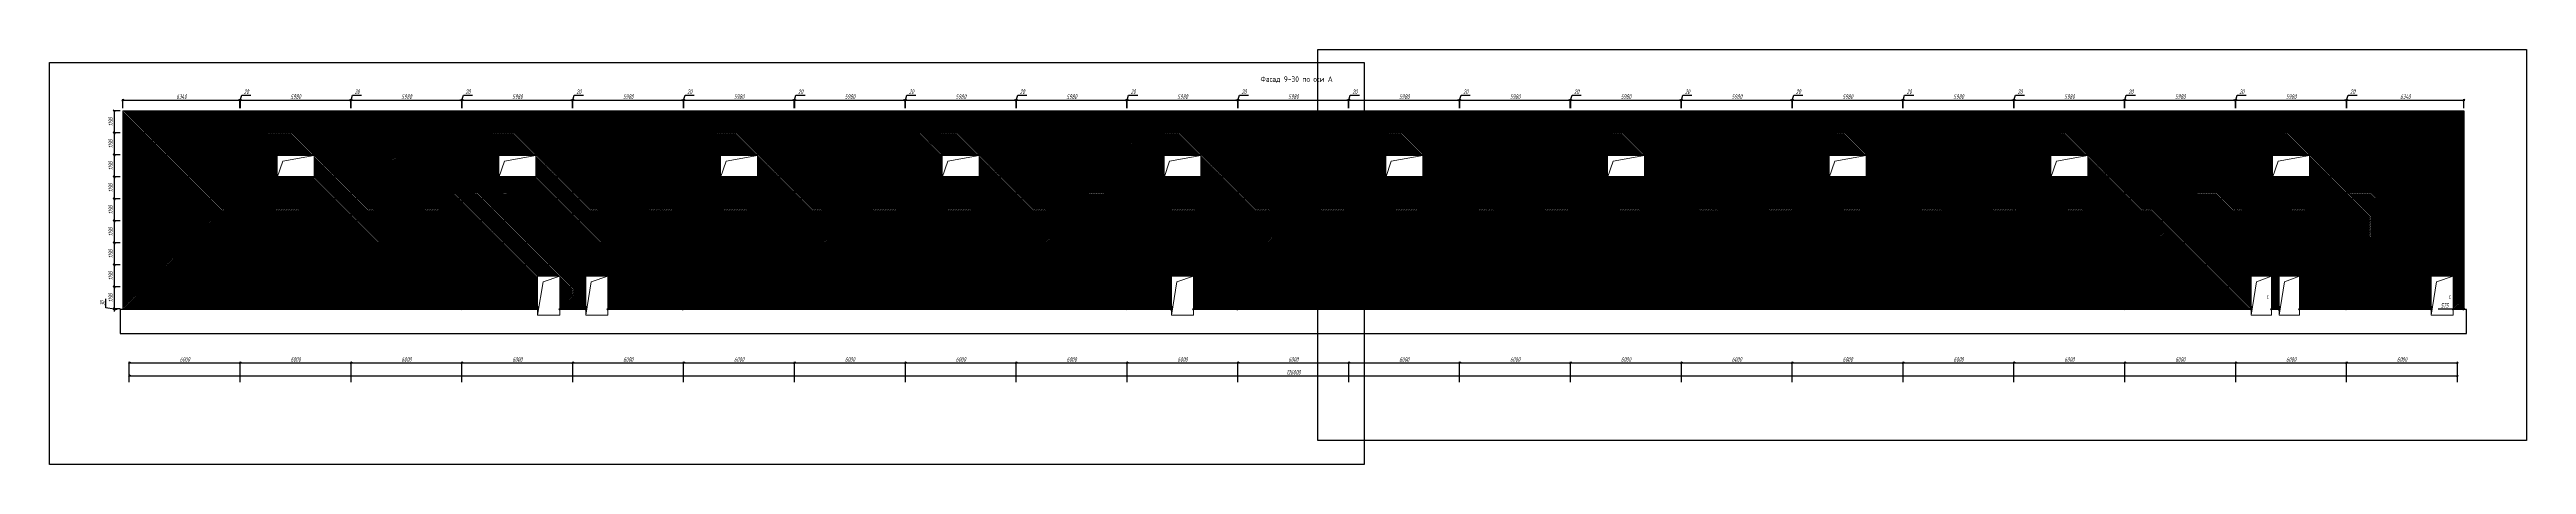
# Model space of a CAD drawing. Header units: millimetres. Extents: x -351329 to 406471, y -382937 to 111767.
# Drawn here: x -4810 to 129246, y -119980 to -97540 of the extents above; entities that cross this region are included whole.
import ezdxf

# ---------------------------------------------------------------- set-up
doc = ezdxf.new("R2010")
doc.units = ezdxf.units.MM
for name, color, linetype, lineweight in [('_Окна_двери', 131, 'Continuous', 15), ('_Оси', 90, 'Continuous', 13), ('_Размеры', 120, 'Continuous', 13), ('_Сендвичи', 230, 'Continuous', 30), ('_Стены', 7, 'Continuous', 30), ('_Текст', 141, 'Continuous', 20), ('выноска', 7, 'Continuous', 13), ('Нумерация RAL 6024', 91, 'Continuous', 30), ('Нумерация RAL 9006', 2, 'Continuous', 30)]:
    doc.layers.add(name, color=color, linetype=linetype, lineweight=lineweight)
doc.layers.add('RAL 9006', color=7, linetype='Continuous', lineweight=13, true_color=0xa5a8a6)
doc.styles.add('Museo sans', font='CS_Gost2304.shx')
doc.styles.add('СПДС_размеры', font='spdswin.shx', dxfattribs={"width": 0.8, "oblique": 15})
doc.dimstyles.new('СПДС', dxfattribs={"dimtxt": 2.5, "dimasz": 1, "dimexe": 0.5, "dimexo": 1.5, "dimtad": 1, "dimdec": 0, "dimtxsty": 'СПДС_размеры', "dimblk": 'OBLIQUE', "dimcen": 2.5, "dimdle": 0.5, "dimadec": 8, "dimazin": 0, "dimtfac": 1, "dimtdec": 0, "dimtix": 1, "dimtmove": 0, "dimatfit": 3, "dimfxl": 1, "dimarcsym": 0})

# ---------------------------------------------------------------- blocks, each defined once
blk = doc.blocks.new('_Oblique')
at = {"layer": 'выноска', "color": 0, "lineweight": -2}
blk.add_line((-0.5, -0.5), (0.5, 0.5), dxfattribs=at)
blk = doc.blocks.new('*D310')
at = {"layer": '_Оси', "color": 0, "lineweight": -2, "transparency": 16777216}
for p, q in [((-542, -115189), (125558, -115189)), ((-492, -115539), (-492, -115139)), ((125508, -115539), (125508, -115139))]:
    blk.add_line(p, q, dxfattribs=at)
at = {"layer": 'Defpoints', "color": 0, "transparency": 16777216}
for p in [(125508, -115189), (-492, -115689), (125508, -115689)]:
    blk.add_point(p, dxfattribs=at)
at = {"layer": '_Оси', "color": 0, "lineweight": -2, "transparency": 16777216, "xscale": 100, "yscale": 100, "zscale": 100, "rotation": 180}
blk.add_blockref('_Oblique', (-492, -115189), dxfattribs=at)
at = {"layer": '_Оси', "color": 0, "lineweight": -2, "transparency": 16777216, "xscale": 100, "yscale": 100, "zscale": 100}
blk.add_blockref('_Oblique', (125508, -115189), dxfattribs=at)
at = {"layer": '_Оси', "color": 0, "lineweight": 25, "transparency": 16777216, "insert": (62508, -115001.5), "char_height": 250, "attachment_point": 5, "style": 'СПДС_размеры'}
blk.add_mtext('126000', dxfattribs=at)
blk = doc.blocks.new('*D313')
at = {"layer": '_Оси', "color": 0, "lineweight": -2, "transparency": 16777216}
for p, q in [((-542, -114489), (5558, -114489)), ((-492, -115539), (-492, -114439)), ((5508, -115539), (5508, -114439))]:
    blk.add_line(p, q, dxfattribs=at)
at = {"layer": 'Defpoints', "color": 0, "transparency": 16777216}
for p in [(5508, -114489), (-492, -115689), (5508, -115689)]:
    blk.add_point(p, dxfattribs=at)
at = {"layer": '_Оси', "color": 0, "lineweight": -2, "transparency": 16777216, "xscale": 100, "yscale": 100, "zscale": 100, "rotation": 180}
blk.add_blockref('_Oblique', (-492, -114489), dxfattribs=at)
at = {"layer": '_Оси', "color": 0, "lineweight": -2, "transparency": 16777216, "xscale": 100, "yscale": 100, "zscale": 100}
blk.add_blockref('_Oblique', (5508, -114489), dxfattribs=at)
at = {"layer": '_Оси', "color": 0, "lineweight": 25, "transparency": 16777216, "insert": (2508, -114301.5), "char_height": 250, "attachment_point": 5, "style": 'СПДС_размеры'}
blk.add_mtext('6000', dxfattribs=at)
blk = doc.blocks.new('*D314')
at = {"layer": '_Оси', "color": 0, "lineweight": -2, "transparency": 16777216}
for p, q in [((5458, -114489), (11558, -114489)), ((5508, -115539), (5508, -114439)), ((11508, -115539), (11508, -114439))]:
    blk.add_line(p, q, dxfattribs=at)
at = {"layer": 'Defpoints', "color": 0, "transparency": 16777216}
for p in [(11508, -114489), (5508, -115689), (11508, -115689)]:
    blk.add_point(p, dxfattribs=at)
at = {"layer": '_Оси', "color": 0, "lineweight": -2, "transparency": 16777216, "xscale": 100, "yscale": 100, "zscale": 100, "rotation": 180}
blk.add_blockref('_Oblique', (5508, -114489), dxfattribs=at)
at = {"layer": '_Оси', "color": 0, "lineweight": -2, "transparency": 16777216, "xscale": 100, "yscale": 100, "zscale": 100}
blk.add_blockref('_Oblique', (11508, -114489), dxfattribs=at)
at = {"layer": '_Оси', "color": 0, "lineweight": 25, "transparency": 16777216, "insert": (8508, -114301.5), "char_height": 250, "attachment_point": 5, "style": 'СПДС_размеры'}
blk.add_mtext('6000', dxfattribs=at)
blk = doc.blocks.new('*D315')
at = {"layer": '_Оси', "color": 0, "lineweight": -2, "transparency": 16777216}
for p, q in [((11458, -114489), (17558, -114489)), ((11508, -115539), (11508, -114439)), ((17508, -115539), (17508, -114439))]:
    blk.add_line(p, q, dxfattribs=at)
at = {"layer": 'Defpoints', "color": 0, "transparency": 16777216}
for p in [(17508, -114489), (11508, -115689), (17508, -115689)]:
    blk.add_point(p, dxfattribs=at)
at = {"layer": '_Оси', "color": 0, "lineweight": -2, "transparency": 16777216, "xscale": 100, "yscale": 100, "zscale": 100, "rotation": 180}
blk.add_blockref('_Oblique', (11508, -114489), dxfattribs=at)
at = {"layer": '_Оси', "color": 0, "lineweight": -2, "transparency": 16777216, "xscale": 100, "yscale": 100, "zscale": 100}
blk.add_blockref('_Oblique', (17508, -114489), dxfattribs=at)
at = {"layer": '_Оси', "color": 0, "lineweight": 25, "transparency": 16777216, "insert": (14508, -114301.5), "char_height": 250, "attachment_point": 5, "style": 'СПДС_размеры'}
blk.add_mtext('6000', dxfattribs=at)
blk = doc.blocks.new('*D311')
at = {"layer": '_Оси', "color": 0, "lineweight": -2, "transparency": 16777216}
for p, q in [((17458, -114489), (23558, -114489)), ((17508, -115539), (17508, -114439)), ((23508, -115539), (23508, -114439))]:
    blk.add_line(p, q, dxfattribs=at)
at = {"layer": 'Defpoints', "color": 0, "transparency": 16777216}
for p in [(23508, -114489), (17508, -115689), (23508, -115689)]:
    blk.add_point(p, dxfattribs=at)
at = {"layer": '_Оси', "color": 0, "lineweight": -2, "transparency": 16777216, "xscale": 100, "yscale": 100, "zscale": 100, "rotation": 180}
blk.add_blockref('_Oblique', (17508, -114489), dxfattribs=at)
at = {"layer": '_Оси', "color": 0, "lineweight": -2, "transparency": 16777216, "xscale": 100, "yscale": 100, "zscale": 100}
blk.add_blockref('_Oblique', (23508, -114489), dxfattribs=at)
at = {"layer": '_Оси', "color": 0, "lineweight": 25, "transparency": 16777216, "insert": (20508, -114301.5), "char_height": 250, "attachment_point": 5, "style": 'СПДС_размеры'}
blk.add_mtext('6000', dxfattribs=at)
blk = doc.blocks.new('*D312')
at = {"layer": '_Оси', "color": 0, "lineweight": -2, "transparency": 16777216}
for p, q in [((23458, -114489), (29558, -114489)), ((23508, -115539), (23508, -114439)), ((29508, -115539), (29508, -114439))]:
    blk.add_line(p, q, dxfattribs=at)
at = {"layer": 'Defpoints', "color": 0, "transparency": 16777216}
for p in [(29508, -114489), (23508, -115689), (29508, -115689)]:
    blk.add_point(p, dxfattribs=at)
at = {"layer": '_Оси', "color": 0, "lineweight": -2, "transparency": 16777216, "xscale": 100, "yscale": 100, "zscale": 100, "rotation": 180}
blk.add_blockref('_Oblique', (23508, -114489), dxfattribs=at)
at = {"layer": '_Оси', "color": 0, "lineweight": -2, "transparency": 16777216, "xscale": 100, "yscale": 100, "zscale": 100}
blk.add_blockref('_Oblique', (29508, -114489), dxfattribs=at)
at = {"layer": '_Оси', "color": 0, "lineweight": 25, "transparency": 16777216, "insert": (26508, -114301.5), "char_height": 250, "attachment_point": 5, "style": 'СПДС_размеры'}
blk.add_mtext('6000', dxfattribs=at)
blk = doc.blocks.new('*D316')
at = {"layer": '_Оси', "color": 0, "lineweight": -2, "transparency": 16777216}
for p, q in [((29458, -114489), (35558, -114489)), ((29508, -115539), (29508, -114439)), ((35508, -115539), (35508, -114439))]:
    blk.add_line(p, q, dxfattribs=at)
at = {"layer": 'Defpoints', "color": 0, "transparency": 16777216}
for p in [(35508, -114489), (29508, -115689), (35508, -115689)]:
    blk.add_point(p, dxfattribs=at)
at = {"layer": '_Оси', "color": 0, "lineweight": -2, "transparency": 16777216, "xscale": 100, "yscale": 100, "zscale": 100, "rotation": 180}
blk.add_blockref('_Oblique', (29508, -114489), dxfattribs=at)
at = {"layer": '_Оси', "color": 0, "lineweight": -2, "transparency": 16777216, "xscale": 100, "yscale": 100, "zscale": 100}
blk.add_blockref('_Oblique', (35508, -114489), dxfattribs=at)
at = {"layer": '_Оси', "color": 0, "lineweight": 25, "transparency": 16777216, "insert": (32508, -114301.5), "char_height": 250, "attachment_point": 5, "style": 'СПДС_размеры'}
blk.add_mtext('6000', dxfattribs=at)
blk = doc.blocks.new('*D317')
at = {"layer": '_Оси', "color": 0, "lineweight": -2, "transparency": 16777216}
for p, q in [((35458, -114489), (41558, -114489)), ((35508, -115539), (35508, -114439)), ((41508, -115539), (41508, -114439))]:
    blk.add_line(p, q, dxfattribs=at)
at = {"layer": 'Defpoints', "color": 0, "transparency": 16777216}
for p in [(41508, -114489), (35508, -115689), (41508, -115689)]:
    blk.add_point(p, dxfattribs=at)
at = {"layer": '_Оси', "color": 0, "lineweight": -2, "transparency": 16777216, "xscale": 100, "yscale": 100, "zscale": 100, "rotation": 180}
blk.add_blockref('_Oblique', (35508, -114489), dxfattribs=at)
at = {"layer": '_Оси', "color": 0, "lineweight": -2, "transparency": 16777216, "xscale": 100, "yscale": 100, "zscale": 100}
blk.add_blockref('_Oblique', (41508, -114489), dxfattribs=at)
at = {"layer": '_Оси', "color": 0, "lineweight": 25, "transparency": 16777216, "insert": (38508, -114301.5), "char_height": 250, "attachment_point": 5, "style": 'СПДС_размеры'}
blk.add_mtext('6000', dxfattribs=at)
blk = doc.blocks.new('*D318')
at = {"layer": '_Оси', "color": 0, "lineweight": -2, "transparency": 16777216}
for p, q in [((41458, -114489), (47558, -114489)), ((41508, -115539), (41508, -114439)), ((47508, -115539), (47508, -114439))]:
    blk.add_line(p, q, dxfattribs=at)
at = {"layer": 'Defpoints', "color": 0, "transparency": 16777216}
for p in [(47508, -114489), (41508, -115689), (47508, -115689)]:
    blk.add_point(p, dxfattribs=at)
at = {"layer": '_Оси', "color": 0, "lineweight": -2, "transparency": 16777216, "xscale": 100, "yscale": 100, "zscale": 100, "rotation": 180}
blk.add_blockref('_Oblique', (41508, -114489), dxfattribs=at)
at = {"layer": '_Оси', "color": 0, "lineweight": -2, "transparency": 16777216, "xscale": 100, "yscale": 100, "zscale": 100}
blk.add_blockref('_Oblique', (47508, -114489), dxfattribs=at)
at = {"layer": '_Оси', "color": 0, "lineweight": 25, "transparency": 16777216, "insert": (44508, -114301.5), "char_height": 250, "attachment_point": 5, "style": 'СПДС_размеры'}
blk.add_mtext('6000', dxfattribs=at)
blk = doc.blocks.new('*D319')
at = {"layer": '_Оси', "color": 0, "lineweight": -2, "transparency": 16777216}
for p, q in [((47458, -114489), (53558, -114489)), ((47508, -115539), (47508, -114439)), ((53508, -115539), (53508, -114439))]:
    blk.add_line(p, q, dxfattribs=at)
at = {"layer": 'Defpoints', "color": 0, "transparency": 16777216}
for p in [(53508, -114489), (47508, -115689), (53508, -115689)]:
    blk.add_point(p, dxfattribs=at)
at = {"layer": '_Оси', "color": 0, "lineweight": -2, "transparency": 16777216, "xscale": 100, "yscale": 100, "zscale": 100, "rotation": 180}
blk.add_blockref('_Oblique', (47508, -114489), dxfattribs=at)
at = {"layer": '_Оси', "color": 0, "lineweight": -2, "transparency": 16777216, "xscale": 100, "yscale": 100, "zscale": 100}
blk.add_blockref('_Oblique', (53508, -114489), dxfattribs=at)
at = {"layer": '_Оси', "color": 0, "lineweight": 25, "transparency": 16777216, "insert": (50508, -114301.5), "char_height": 250, "attachment_point": 5, "style": 'СПДС_размеры'}
blk.add_mtext('6000', dxfattribs=at)
blk = doc.blocks.new('*D320')
at = {"layer": '_Оси', "color": 0, "lineweight": -2, "transparency": 16777216}
for p, q in [((53458, -114489), (59558, -114489)), ((53508, -115539), (53508, -114439)), ((59508, -115539), (59508, -114439))]:
    blk.add_line(p, q, dxfattribs=at)
at = {"layer": 'Defpoints', "color": 0, "transparency": 16777216}
for p in [(59508, -114489), (53508, -115689), (59508, -115689)]:
    blk.add_point(p, dxfattribs=at)
at = {"layer": '_Оси', "color": 0, "lineweight": -2, "transparency": 16777216, "xscale": 100, "yscale": 100, "zscale": 100, "rotation": 180}
blk.add_blockref('_Oblique', (53508, -114489), dxfattribs=at)
at = {"layer": '_Оси', "color": 0, "lineweight": -2, "transparency": 16777216, "xscale": 100, "yscale": 100, "zscale": 100}
blk.add_blockref('_Oblique', (59508, -114489), dxfattribs=at)
at = {"layer": '_Оси', "color": 0, "lineweight": 25, "transparency": 16777216, "insert": (56508, -114301.5), "char_height": 250, "attachment_point": 5, "style": 'СПДС_размеры'}
blk.add_mtext('6000', dxfattribs=at)
blk = doc.blocks.new('*D321')
at = {"layer": '_Оси', "color": 0, "lineweight": -2, "transparency": 16777216}
for p, q in [((59458, -114489), (65558, -114489)), ((59508, -115539), (59508, -114439)), ((65508, -115539), (65508, -114439))]:
    blk.add_line(p, q, dxfattribs=at)
at = {"layer": 'Defpoints', "color": 0, "transparency": 16777216}
for p in [(65508, -114489), (59508, -115689), (65508, -115689)]:
    blk.add_point(p, dxfattribs=at)
at = {"layer": '_Оси', "color": 0, "lineweight": -2, "transparency": 16777216, "xscale": 100, "yscale": 100, "zscale": 100, "rotation": 180}
blk.add_blockref('_Oblique', (59508, -114489), dxfattribs=at)
at = {"layer": '_Оси', "color": 0, "lineweight": -2, "transparency": 16777216, "xscale": 100, "yscale": 100, "zscale": 100}
blk.add_blockref('_Oblique', (65508, -114489), dxfattribs=at)
at = {"layer": '_Оси', "color": 0, "lineweight": 25, "transparency": 16777216, "insert": (62508, -114301.5), "char_height": 250, "attachment_point": 5, "style": 'СПДС_размеры'}
blk.add_mtext('6000', dxfattribs=at)
blk = doc.blocks.new('*D322')
at = {"layer": '_Оси', "color": 0, "lineweight": -2, "transparency": 16777216}
for p, q in [((65458, -114489), (71558, -114489)), ((65508, -115539), (65508, -114439)), ((71508, -115539), (71508, -114439))]:
    blk.add_line(p, q, dxfattribs=at)
at = {"layer": 'Defpoints', "color": 0, "transparency": 16777216}
for p in [(71508, -114489), (65508, -115689), (71508, -115689)]:
    blk.add_point(p, dxfattribs=at)
at = {"layer": '_Оси', "color": 0, "lineweight": -2, "transparency": 16777216, "xscale": 100, "yscale": 100, "zscale": 100, "rotation": 180}
blk.add_blockref('_Oblique', (65508, -114489), dxfattribs=at)
at = {"layer": '_Оси', "color": 0, "lineweight": -2, "transparency": 16777216, "xscale": 100, "yscale": 100, "zscale": 100}
blk.add_blockref('_Oblique', (71508, -114489), dxfattribs=at)
at = {"layer": '_Оси', "color": 0, "lineweight": 25, "transparency": 16777216, "insert": (68508, -114301.5), "char_height": 250, "attachment_point": 5, "style": 'СПДС_размеры'}
blk.add_mtext('6000', dxfattribs=at)
blk = doc.blocks.new('*D323')
at = {"layer": '_Оси', "color": 0, "lineweight": -2, "transparency": 16777216}
for p, q in [((71458, -114489), (77558, -114489)), ((71508, -115539), (71508, -114439)), ((77508, -115539), (77508, -114439))]:
    blk.add_line(p, q, dxfattribs=at)
at = {"layer": 'Defpoints', "color": 0, "transparency": 16777216}
for p in [(77508, -114489), (71508, -115689), (77508, -115689)]:
    blk.add_point(p, dxfattribs=at)
at = {"layer": '_Оси', "color": 0, "lineweight": -2, "transparency": 16777216, "xscale": 100, "yscale": 100, "zscale": 100, "rotation": 180}
blk.add_blockref('_Oblique', (71508, -114489), dxfattribs=at)
at = {"layer": '_Оси', "color": 0, "lineweight": -2, "transparency": 16777216, "xscale": 100, "yscale": 100, "zscale": 100}
blk.add_blockref('_Oblique', (77508, -114489), dxfattribs=at)
at = {"layer": '_Оси', "color": 0, "lineweight": 25, "transparency": 16777216, "insert": (74508, -114301.5), "char_height": 250, "attachment_point": 5, "style": 'СПДС_размеры'}
blk.add_mtext('6000', dxfattribs=at)
blk = doc.blocks.new('*D324')
at = {"layer": '_Оси', "color": 0, "lineweight": -2, "transparency": 16777216}
for p, q in [((77458, -114489), (83558, -114489)), ((77508, -115539), (77508, -114439)), ((83508, -115539), (83508, -114439))]:
    blk.add_line(p, q, dxfattribs=at)
at = {"layer": 'Defpoints', "color": 0, "transparency": 16777216}
for p in [(83508, -114489), (77508, -115689), (83508, -115689)]:
    blk.add_point(p, dxfattribs=at)
at = {"layer": '_Оси', "color": 0, "lineweight": -2, "transparency": 16777216, "xscale": 100, "yscale": 100, "zscale": 100, "rotation": 180}
blk.add_blockref('_Oblique', (77508, -114489), dxfattribs=at)
at = {"layer": '_Оси', "color": 0, "lineweight": -2, "transparency": 16777216, "xscale": 100, "yscale": 100, "zscale": 100}
blk.add_blockref('_Oblique', (83508, -114489), dxfattribs=at)
at = {"layer": '_Оси', "color": 0, "lineweight": 25, "transparency": 16777216, "insert": (80508, -114301.5), "char_height": 250, "attachment_point": 5, "style": 'СПДС_размеры'}
blk.add_mtext('6000', dxfattribs=at)
blk = doc.blocks.new('*D325')
at = {"layer": '_Оси', "color": 0, "lineweight": -2, "transparency": 16777216}
for p, q in [((83458, -114489), (89558, -114489)), ((83508, -115539), (83508, -114439)), ((89508, -115539), (89508, -114439))]:
    blk.add_line(p, q, dxfattribs=at)
at = {"layer": 'Defpoints', "color": 0, "transparency": 16777216}
for p in [(89508, -114489), (83508, -115689), (89508, -115689)]:
    blk.add_point(p, dxfattribs=at)
at = {"layer": '_Оси', "color": 0, "lineweight": -2, "transparency": 16777216, "xscale": 100, "yscale": 100, "zscale": 100, "rotation": 180}
blk.add_blockref('_Oblique', (83508, -114489), dxfattribs=at)
at = {"layer": '_Оси', "color": 0, "lineweight": -2, "transparency": 16777216, "xscale": 100, "yscale": 100, "zscale": 100}
blk.add_blockref('_Oblique', (89508, -114489), dxfattribs=at)
at = {"layer": '_Оси', "color": 0, "lineweight": 25, "transparency": 16777216, "insert": (86508, -114301.5), "char_height": 250, "attachment_point": 5, "style": 'СПДС_размеры'}
blk.add_mtext('6000', dxfattribs=at)
blk = doc.blocks.new('*D326')
at = {"layer": '_Оси', "color": 0, "lineweight": -2, "transparency": 16777216}
for p, q in [((89458, -114489), (95558, -114489)), ((89508, -115539), (89508, -114439)), ((95508, -115539), (95508, -114439))]:
    blk.add_line(p, q, dxfattribs=at)
at = {"layer": 'Defpoints', "color": 0, "transparency": 16777216}
for p in [(95508, -114489), (89508, -115689), (95508, -115689)]:
    blk.add_point(p, dxfattribs=at)
at = {"layer": '_Оси', "color": 0, "lineweight": -2, "transparency": 16777216, "xscale": 100, "yscale": 100, "zscale": 100, "rotation": 180}
blk.add_blockref('_Oblique', (89508, -114489), dxfattribs=at)
at = {"layer": '_Оси', "color": 0, "lineweight": -2, "transparency": 16777216, "xscale": 100, "yscale": 100, "zscale": 100}
blk.add_blockref('_Oblique', (95508, -114489), dxfattribs=at)
at = {"layer": '_Оси', "color": 0, "lineweight": 25, "transparency": 16777216, "insert": (92508, -114301.5), "char_height": 250, "attachment_point": 5, "style": 'СПДС_размеры'}
blk.add_mtext('6000', dxfattribs=at)
blk = doc.blocks.new('*D327')
at = {"layer": '_Оси', "color": 0, "lineweight": -2, "transparency": 16777216}
for p, q in [((95458, -114489), (101558, -114489)), ((95508, -115539), (95508, -114439)), ((101508, -115539), (101508, -114439))]:
    blk.add_line(p, q, dxfattribs=at)
at = {"layer": 'Defpoints', "color": 0, "transparency": 16777216}
for p in [(101508, -114489), (95508, -115689), (101508, -115689)]:
    blk.add_point(p, dxfattribs=at)
at = {"layer": '_Оси', "color": 0, "lineweight": -2, "transparency": 16777216, "xscale": 100, "yscale": 100, "zscale": 100, "rotation": 180}
blk.add_blockref('_Oblique', (95508, -114489), dxfattribs=at)
at = {"layer": '_Оси', "color": 0, "lineweight": -2, "transparency": 16777216, "xscale": 100, "yscale": 100, "zscale": 100}
blk.add_blockref('_Oblique', (101508, -114489), dxfattribs=at)
at = {"layer": '_Оси', "color": 0, "lineweight": 25, "transparency": 16777216, "insert": (98508, -114301.5), "char_height": 250, "attachment_point": 5, "style": 'СПДС_размеры'}
blk.add_mtext('6000', dxfattribs=at)
blk = doc.blocks.new('*D328')
at = {"layer": '_Оси', "color": 0, "lineweight": -2, "transparency": 16777216}
for p, q in [((101458, -114489), (107558, -114489)), ((101508, -115539), (101508, -114439)), ((107508, -115539), (107508, -114439))]:
    blk.add_line(p, q, dxfattribs=at)
at = {"layer": 'Defpoints', "color": 0, "transparency": 16777216}
for p in [(107508, -114489), (101508, -115689), (107508, -115689)]:
    blk.add_point(p, dxfattribs=at)
at = {"layer": '_Оси', "color": 0, "lineweight": -2, "transparency": 16777216, "xscale": 100, "yscale": 100, "zscale": 100, "rotation": 180}
blk.add_blockref('_Oblique', (101508, -114489), dxfattribs=at)
at = {"layer": '_Оси', "color": 0, "lineweight": -2, "transparency": 16777216, "xscale": 100, "yscale": 100, "zscale": 100}
blk.add_blockref('_Oblique', (107508, -114489), dxfattribs=at)
at = {"layer": '_Оси', "color": 0, "lineweight": 25, "transparency": 16777216, "insert": (104508, -114301.5), "char_height": 250, "attachment_point": 5, "style": 'СПДС_размеры'}
blk.add_mtext('6000', dxfattribs=at)
blk = doc.blocks.new('*D329')
at = {"layer": '_Оси', "color": 0, "lineweight": -2, "transparency": 16777216}
for p, q in [((107458, -114489), (113558, -114489)), ((107508, -115539), (107508, -114439)), ((113508, -115539), (113508, -114439))]:
    blk.add_line(p, q, dxfattribs=at)
at = {"layer": 'Defpoints', "color": 0, "transparency": 16777216}
for p in [(113508, -114489), (107508, -115689), (113508, -115689)]:
    blk.add_point(p, dxfattribs=at)
at = {"layer": '_Оси', "color": 0, "lineweight": -2, "transparency": 16777216, "xscale": 100, "yscale": 100, "zscale": 100, "rotation": 180}
blk.add_blockref('_Oblique', (107508, -114489), dxfattribs=at)
at = {"layer": '_Оси', "color": 0, "lineweight": -2, "transparency": 16777216, "xscale": 100, "yscale": 100, "zscale": 100}
blk.add_blockref('_Oblique', (113508, -114489), dxfattribs=at)
at = {"layer": '_Оси', "color": 0, "lineweight": 25, "transparency": 16777216, "insert": (110508, -114301.5), "char_height": 250, "attachment_point": 5, "style": 'СПДС_размеры'}
blk.add_mtext('6000', dxfattribs=at)
blk = doc.blocks.new('*D330')
at = {"layer": '_Оси', "color": 0, "lineweight": -2, "transparency": 16777216}
for p, q in [((113458, -114489), (119558, -114489)), ((113508, -115539), (113508, -114439)), ((119508, -115539), (119508, -114439))]:
    blk.add_line(p, q, dxfattribs=at)
at = {"layer": 'Defpoints', "color": 0, "transparency": 16777216}
for p in [(119508, -114489), (113508, -115689), (119508, -115689)]:
    blk.add_point(p, dxfattribs=at)
at = {"layer": '_Оси', "color": 0, "lineweight": -2, "transparency": 16777216, "xscale": 100, "yscale": 100, "zscale": 100, "rotation": 180}
blk.add_blockref('_Oblique', (113508, -114489), dxfattribs=at)
at = {"layer": '_Оси', "color": 0, "lineweight": -2, "transparency": 16777216, "xscale": 100, "yscale": 100, "zscale": 100}
blk.add_blockref('_Oblique', (119508, -114489), dxfattribs=at)
at = {"layer": '_Оси', "color": 0, "lineweight": 25, "transparency": 16777216, "insert": (116508, -114301.5), "char_height": 250, "attachment_point": 5, "style": 'СПДС_размеры'}
blk.add_mtext('6000', dxfattribs=at)
blk = doc.blocks.new('*D331')
at = {"layer": '_Оси', "color": 0, "lineweight": -2, "transparency": 16777216}
for p, q in [((119458, -114489), (125558, -114489)), ((119508, -115539), (119508, -114439)), ((125508, -115539), (125508, -114439))]:
    blk.add_line(p, q, dxfattribs=at)
at = {"layer": 'Defpoints', "color": 0, "transparency": 16777216}
for p in [(125508, -114489), (119508, -115689), (125508, -115689)]:
    blk.add_point(p, dxfattribs=at)
at = {"layer": '_Оси', "color": 0, "lineweight": -2, "transparency": 16777216, "xscale": 100, "yscale": 100, "zscale": 100, "rotation": 180}
blk.add_blockref('_Oblique', (119508, -114489), dxfattribs=at)
at = {"layer": '_Оси', "color": 0, "lineweight": -2, "transparency": 16777216, "xscale": 100, "yscale": 100, "zscale": 100}
blk.add_blockref('_Oblique', (125508, -114489), dxfattribs=at)
at = {"layer": '_Оси', "color": 0, "lineweight": 25, "transparency": 16777216, "insert": (122508, -114301.5), "char_height": 250, "attachment_point": 5, "style": 'СПДС_размеры'}
blk.add_mtext('6000', dxfattribs=at)
blk = doc.blocks.new('*U332')
at = {"color": 0, "ltscale": 100}
blk.add_lwpolyline([(0, 0), (2000, 0), (2000, 1190), (0, 1190)], close=True, dxfattribs=at)
blk.add_lwpolyline([(2000, 1190), (300, 890), (0, 0)], dxfattribs=at)
blk = doc.blocks.new('*U270')
at = {"color": 0, "ltscale": 100}
blk.add_lwpolyline([(0, 0), (1200, 0), (1200, 2100), (0, 2100)], close=True, dxfattribs=at)
blk.add_lwpolyline([(1200, 2100), (300, 1800), (0, 0)], dxfattribs=at)
blk = doc.blocks.new('*U333')
at = {"color": 0, "ltscale": 100}
blk.add_lwpolyline([(0, 0), (1100, 0), (1100, 2100), (0, 2100)], close=True, dxfattribs=at)
blk.add_lwpolyline([(1100, 2100), (300, 1800), (0, 0)], dxfattribs=at)
blk = doc.blocks.new('*D334')
at = {"layer": '_Размеры', "color": 0, "lineweight": -2, "ltscale": 100, "transparency": 16777216}
for p, q in [((-892, -100277), (5548, -100277)), ((-842, -100709), (-842, -100227)), ((5498, -100709), (5498, -100227))]:
    blk.add_line(p, q, dxfattribs=at)
at = {"layer": 'Defpoints', "color": 0, "ltscale": 100, "transparency": 16777216}
for p in [(5498, -100277), (-842, -100859), (5498, -100859)]:
    blk.add_point(p, dxfattribs=at)
at = {"layer": '_Размеры', "color": 0, "lineweight": -2, "ltscale": 100, "transparency": 16777216, "xscale": 100, "yscale": 100, "zscale": 100, "rotation": 180}
blk.add_blockref('_Oblique', (-842, -100277), dxfattribs=at)
at = {"layer": '_Размеры', "color": 0, "lineweight": -2, "ltscale": 100, "transparency": 16777216, "xscale": 100, "yscale": 100, "zscale": 100}
blk.add_blockref('_Oblique', (5498, -100277), dxfattribs=at)
at = {"layer": '_Размеры', "color": 0, "ltscale": 100, "transparency": 16777216, "insert": (2328, -100089.5), "char_height": 250, "attachment_point": 5, "style": 'СПДС_размеры'}
blk.add_mtext('6340', dxfattribs=at)
blk = doc.blocks.new('*D335')
at = {"layer": '_Размеры', "color": 0, "lineweight": -2, "ltscale": 100, "transparency": 16777216}
for p, q in [((5498, -100277), (5398, -100277)), ((5498, -100709), (5498, -100227)), ((5498, -100277), (5518, -100277)), ((5498, -100277), (5518, -100277)), ((5508, -100277), (5589, -100008)), ((5518, -100709), (5518, -100227)), ((5518, -100277), (5618, -100277)), ((5589, -100008), (6082, -100008))]:
    blk.add_line(p, q, dxfattribs=at)
at = {"layer": 'Defpoints', "color": 0, "ltscale": 100, "transparency": 16777216}
for p in [(5518, -100277), (5498, -100859), (5518, -100859)]:
    blk.add_point(p, dxfattribs=at)
at = {"layer": '_Размеры', "color": 0, "lineweight": -2, "ltscale": 100, "transparency": 16777216, "xscale": 100, "yscale": 100, "zscale": 100}
blk.add_blockref('_Oblique', (5498, -100277), dxfattribs=at)
at = {"layer": '_Размеры', "color": 0, "lineweight": -2, "ltscale": 100, "transparency": 16777216, "xscale": 100, "yscale": 100, "zscale": 100, "rotation": 180}
blk.add_blockref('_Oblique', (5518, -100277), dxfattribs=at)
at = {"layer": '_Размеры', "color": 0, "ltscale": 100, "transparency": 16777216, "insert": (5835, -99821), "char_height": 250, "attachment_point": 5, "style": 'СПДС_размеры'}
blk.add_mtext('20', dxfattribs=at)
blk = doc.blocks.new('*D336')
at = {"layer": '_Размеры', "color": 0, "lineweight": -2, "ltscale": 100, "transparency": 16777216}
for p, q in [((5468, -100277), (11548, -100277)), ((5518, -100709), (5518, -100227)), ((11498, -100709), (11498, -100227))]:
    blk.add_line(p, q, dxfattribs=at)
at = {"layer": 'Defpoints', "color": 0, "ltscale": 100, "transparency": 16777216}
for p in [(11498, -100277), (5518, -100859), (11498, -100859)]:
    blk.add_point(p, dxfattribs=at)
at = {"layer": '_Размеры', "color": 0, "lineweight": -2, "ltscale": 100, "transparency": 16777216, "xscale": 100, "yscale": 100, "zscale": 100, "rotation": 180}
blk.add_blockref('_Oblique', (5518, -100277), dxfattribs=at)
at = {"layer": '_Размеры', "color": 0, "lineweight": -2, "ltscale": 100, "transparency": 16777216, "xscale": 100, "yscale": 100, "zscale": 100}
blk.add_blockref('_Oblique', (11498, -100277), dxfattribs=at)
at = {"layer": '_Размеры', "color": 0, "ltscale": 100, "transparency": 16777216, "insert": (8508, -100089.5), "char_height": 250, "attachment_point": 5, "style": 'СПДС_размеры'}
blk.add_mtext('5980', dxfattribs=at)
blk = doc.blocks.new('*D337')
at = {"layer": '_Размеры', "color": 0, "lineweight": -2, "ltscale": 100, "transparency": 16777216}
for p, q in [((11498, -100277), (11398, -100277)), ((11498, -100709), (11498, -100227)), ((11498, -100277), (11518, -100277)), ((11498, -100277), (11518, -100277)), ((11508, -100277), (11589, -100008)), ((11518, -100709), (11518, -100227)), ((11518, -100277), (11618, -100277)), ((11589, -100008), (12082, -100008))]:
    blk.add_line(p, q, dxfattribs=at)
at = {"layer": 'Defpoints', "color": 0, "ltscale": 100, "transparency": 16777216}
for p in [(11518, -100277), (11498, -100859), (11518, -100859)]:
    blk.add_point(p, dxfattribs=at)
at = {"layer": '_Размеры', "color": 0, "lineweight": -2, "ltscale": 100, "transparency": 16777216, "xscale": 100, "yscale": 100, "zscale": 100}
blk.add_blockref('_Oblique', (11498, -100277), dxfattribs=at)
at = {"layer": '_Размеры', "color": 0, "lineweight": -2, "ltscale": 100, "transparency": 16777216, "xscale": 100, "yscale": 100, "zscale": 100, "rotation": 180}
blk.add_blockref('_Oblique', (11518, -100277), dxfattribs=at)
at = {"layer": '_Размеры', "color": 0, "ltscale": 100, "transparency": 16777216, "insert": (11835, -99821), "char_height": 250, "attachment_point": 5, "style": 'СПДС_размеры'}
blk.add_mtext('20', dxfattribs=at)
blk = doc.blocks.new('*D338')
at = {"layer": '_Размеры', "color": 0, "lineweight": -2, "ltscale": 100, "transparency": 16777216}
for p, q in [((11468, -100277), (17548, -100277)), ((11518, -100709), (11518, -100227)), ((17498, -100709), (17498, -100227))]:
    blk.add_line(p, q, dxfattribs=at)
at = {"layer": 'Defpoints', "color": 0, "ltscale": 100, "transparency": 16777216}
for p in [(17498, -100277), (11518, -100859), (17498, -100859)]:
    blk.add_point(p, dxfattribs=at)
at = {"layer": '_Размеры', "color": 0, "lineweight": -2, "ltscale": 100, "transparency": 16777216, "xscale": 100, "yscale": 100, "zscale": 100, "rotation": 180}
blk.add_blockref('_Oblique', (11518, -100277), dxfattribs=at)
at = {"layer": '_Размеры', "color": 0, "lineweight": -2, "ltscale": 100, "transparency": 16777216, "xscale": 100, "yscale": 100, "zscale": 100}
blk.add_blockref('_Oblique', (17498, -100277), dxfattribs=at)
at = {"layer": '_Размеры', "color": 0, "ltscale": 100, "transparency": 16777216, "insert": (14508, -100089.5), "char_height": 250, "attachment_point": 5, "style": 'СПДС_размеры'}
blk.add_mtext('5980', dxfattribs=at)
blk = doc.blocks.new('*D339')
at = {"layer": '_Размеры', "color": 0, "lineweight": -2, "ltscale": 100, "transparency": 16777216}
for p, q in [((17498, -100277), (17398, -100277)), ((17498, -100709), (17498, -100227)), ((17498, -100277), (17518, -100277)), ((17498, -100277), (17518, -100277)), ((17508, -100277), (17589, -100008)), ((17518, -100709), (17518, -100227)), ((17518, -100277), (17618, -100277)), ((17589, -100008), (18082, -100008))]:
    blk.add_line(p, q, dxfattribs=at)
at = {"layer": 'Defpoints', "color": 0, "ltscale": 100, "transparency": 16777216}
for p in [(17518, -100277), (17498, -100859), (17518, -100859)]:
    blk.add_point(p, dxfattribs=at)
at = {"layer": '_Размеры', "color": 0, "lineweight": -2, "ltscale": 100, "transparency": 16777216, "xscale": 100, "yscale": 100, "zscale": 100}
blk.add_blockref('_Oblique', (17498, -100277), dxfattribs=at)
at = {"layer": '_Размеры', "color": 0, "lineweight": -2, "ltscale": 100, "transparency": 16777216, "xscale": 100, "yscale": 100, "zscale": 100, "rotation": 180}
blk.add_blockref('_Oblique', (17518, -100277), dxfattribs=at)
at = {"layer": '_Размеры', "color": 0, "ltscale": 100, "transparency": 16777216, "insert": (17835, -99821), "char_height": 250, "attachment_point": 5, "style": 'СПДС_размеры'}
blk.add_mtext('20', dxfattribs=at)
blk = doc.blocks.new('*D340')
at = {"layer": '_Размеры', "color": 0, "lineweight": -2, "ltscale": 100, "transparency": 16777216}
for p, q in [((17468, -100277), (23548, -100277)), ((17518, -100709), (17518, -100227)), ((23498, -100709), (23498, -100227))]:
    blk.add_line(p, q, dxfattribs=at)
at = {"layer": 'Defpoints', "color": 0, "ltscale": 100, "transparency": 16777216}
for p in [(23498, -100277), (17518, -100859), (23498, -100859)]:
    blk.add_point(p, dxfattribs=at)
at = {"layer": '_Размеры', "color": 0, "lineweight": -2, "ltscale": 100, "transparency": 16777216, "xscale": 100, "yscale": 100, "zscale": 100, "rotation": 180}
blk.add_blockref('_Oblique', (17518, -100277), dxfattribs=at)
at = {"layer": '_Размеры', "color": 0, "lineweight": -2, "ltscale": 100, "transparency": 16777216, "xscale": 100, "yscale": 100, "zscale": 100}
blk.add_blockref('_Oblique', (23498, -100277), dxfattribs=at)
at = {"layer": '_Размеры', "color": 0, "ltscale": 100, "transparency": 16777216, "insert": (20508, -100089.5), "char_height": 250, "attachment_point": 5, "style": 'СПДС_размеры'}
blk.add_mtext('5980', dxfattribs=at)
blk = doc.blocks.new('*D341')
at = {"layer": '_Размеры', "color": 0, "lineweight": -2, "ltscale": 100, "transparency": 16777216}
for p, q in [((23498, -100277), (23398, -100277)), ((23498, -100709), (23498, -100227)), ((23498, -100277), (23518, -100277)), ((23498, -100277), (23518, -100277)), ((23508, -100277), (23589, -100008)), ((23518, -100709), (23518, -100227)), ((23518, -100277), (23618, -100277)), ((23589, -100008), (24082, -100008))]:
    blk.add_line(p, q, dxfattribs=at)
at = {"layer": 'Defpoints', "color": 0, "ltscale": 100, "transparency": 16777216}
for p in [(23518, -100277), (23498, -100859), (23518, -100859)]:
    blk.add_point(p, dxfattribs=at)
at = {"layer": '_Размеры', "color": 0, "lineweight": -2, "ltscale": 100, "transparency": 16777216, "xscale": 100, "yscale": 100, "zscale": 100}
blk.add_blockref('_Oblique', (23498, -100277), dxfattribs=at)
at = {"layer": '_Размеры', "color": 0, "lineweight": -2, "ltscale": 100, "transparency": 16777216, "xscale": 100, "yscale": 100, "zscale": 100, "rotation": 180}
blk.add_blockref('_Oblique', (23518, -100277), dxfattribs=at)
at = {"layer": '_Размеры', "color": 0, "ltscale": 100, "transparency": 16777216, "insert": (23835, -99821), "char_height": 250, "attachment_point": 5, "style": 'СПДС_размеры'}
blk.add_mtext('20', dxfattribs=at)
blk = doc.blocks.new('*D342')
at = {"layer": '_Размеры', "color": 0, "lineweight": -2, "ltscale": 100, "transparency": 16777216}
for p, q in [((23468, -100277), (29548, -100277)), ((23518, -100709), (23518, -100227)), ((29498, -100709), (29498, -100227))]:
    blk.add_line(p, q, dxfattribs=at)
at = {"layer": 'Defpoints', "color": 0, "ltscale": 100, "transparency": 16777216}
for p in [(29498, -100277), (23518, -100859), (29498, -100859)]:
    blk.add_point(p, dxfattribs=at)
at = {"layer": '_Размеры', "color": 0, "lineweight": -2, "ltscale": 100, "transparency": 16777216, "xscale": 100, "yscale": 100, "zscale": 100, "rotation": 180}
blk.add_blockref('_Oblique', (23518, -100277), dxfattribs=at)
at = {"layer": '_Размеры', "color": 0, "lineweight": -2, "ltscale": 100, "transparency": 16777216, "xscale": 100, "yscale": 100, "zscale": 100}
blk.add_blockref('_Oblique', (29498, -100277), dxfattribs=at)
at = {"layer": '_Размеры', "color": 0, "ltscale": 100, "transparency": 16777216, "insert": (26508, -100089.5), "char_height": 250, "attachment_point": 5, "style": 'СПДС_размеры'}
blk.add_mtext('5980', dxfattribs=at)
blk = doc.blocks.new('*D343')
at = {"layer": '_Размеры', "color": 0, "lineweight": -2, "ltscale": 100, "transparency": 16777216}
for p, q in [((29498, -100277), (29398, -100277)), ((29498, -100709), (29498, -100227)), ((29498, -100277), (29518, -100277)), ((29498, -100277), (29518, -100277)), ((29508, -100277), (29589, -100008)), ((29518, -100709), (29518, -100227)), ((29518, -100277), (29618, -100277)), ((29589, -100008), (30082, -100008))]:
    blk.add_line(p, q, dxfattribs=at)
at = {"layer": 'Defpoints', "color": 0, "ltscale": 100, "transparency": 16777216}
for p in [(29518, -100277), (29498, -100859), (29518, -100859)]:
    blk.add_point(p, dxfattribs=at)
at = {"layer": '_Размеры', "color": 0, "lineweight": -2, "ltscale": 100, "transparency": 16777216, "xscale": 100, "yscale": 100, "zscale": 100}
blk.add_blockref('_Oblique', (29498, -100277), dxfattribs=at)
at = {"layer": '_Размеры', "color": 0, "lineweight": -2, "ltscale": 100, "transparency": 16777216, "xscale": 100, "yscale": 100, "zscale": 100, "rotation": 180}
blk.add_blockref('_Oblique', (29518, -100277), dxfattribs=at)
at = {"layer": '_Размеры', "color": 0, "ltscale": 100, "transparency": 16777216, "insert": (29835, -99821), "char_height": 250, "attachment_point": 5, "style": 'СПДС_размеры'}
blk.add_mtext('20', dxfattribs=at)
blk = doc.blocks.new('*D344')
at = {"layer": '_Размеры', "color": 0, "lineweight": -2, "ltscale": 100, "transparency": 16777216}
for p, q in [((29468, -100277), (35548, -100277)), ((29518, -100709), (29518, -100227)), ((35498, -100709), (35498, -100227))]:
    blk.add_line(p, q, dxfattribs=at)
at = {"layer": 'Defpoints', "color": 0, "ltscale": 100, "transparency": 16777216}
for p in [(35498, -100277), (29518, -100859), (35498, -100859)]:
    blk.add_point(p, dxfattribs=at)
at = {"layer": '_Размеры', "color": 0, "lineweight": -2, "ltscale": 100, "transparency": 16777216, "xscale": 100, "yscale": 100, "zscale": 100, "rotation": 180}
blk.add_blockref('_Oblique', (29518, -100277), dxfattribs=at)
at = {"layer": '_Размеры', "color": 0, "lineweight": -2, "ltscale": 100, "transparency": 16777216, "xscale": 100, "yscale": 100, "zscale": 100}
blk.add_blockref('_Oblique', (35498, -100277), dxfattribs=at)
at = {"layer": '_Размеры', "color": 0, "ltscale": 100, "transparency": 16777216, "insert": (32508, -100089.5), "char_height": 250, "attachment_point": 5, "style": 'СПДС_размеры'}
blk.add_mtext('5980', dxfattribs=at)
blk = doc.blocks.new('*D345')
at = {"layer": '_Размеры', "color": 0, "lineweight": -2, "ltscale": 100, "transparency": 16777216}
for p, q in [((35498, -100277), (35398, -100277)), ((35498, -100709), (35498, -100227)), ((35498, -100277), (35518, -100277)), ((35498, -100277), (35518, -100277)), ((35508, -100277), (35589, -100008)), ((35518, -100709), (35518, -100227)), ((35518, -100277), (35618, -100277)), ((35589, -100008), (36082, -100008))]:
    blk.add_line(p, q, dxfattribs=at)
at = {"layer": 'Defpoints', "color": 0, "ltscale": 100, "transparency": 16777216}
for p in [(35518, -100277), (35498, -100859), (35518, -100859)]:
    blk.add_point(p, dxfattribs=at)
at = {"layer": '_Размеры', "color": 0, "lineweight": -2, "ltscale": 100, "transparency": 16777216, "xscale": 100, "yscale": 100, "zscale": 100}
blk.add_blockref('_Oblique', (35498, -100277), dxfattribs=at)
at = {"layer": '_Размеры', "color": 0, "lineweight": -2, "ltscale": 100, "transparency": 16777216, "xscale": 100, "yscale": 100, "zscale": 100, "rotation": 180}
blk.add_blockref('_Oblique', (35518, -100277), dxfattribs=at)
at = {"layer": '_Размеры', "color": 0, "ltscale": 100, "transparency": 16777216, "insert": (35835, -99821), "char_height": 250, "attachment_point": 5, "style": 'СПДС_размеры'}
blk.add_mtext('20', dxfattribs=at)
blk = doc.blocks.new('*D346')
at = {"layer": '_Размеры', "color": 0, "lineweight": -2, "ltscale": 100, "transparency": 16777216}
for p, q in [((35468, -100277), (41548, -100277)), ((35518, -100709), (35518, -100227)), ((41498, -100709), (41498, -100227))]:
    blk.add_line(p, q, dxfattribs=at)
at = {"layer": 'Defpoints', "color": 0, "ltscale": 100, "transparency": 16777216}
for p in [(41498, -100277), (35518, -100859), (41498, -100859)]:
    blk.add_point(p, dxfattribs=at)
at = {"layer": '_Размеры', "color": 0, "lineweight": -2, "ltscale": 100, "transparency": 16777216, "xscale": 100, "yscale": 100, "zscale": 100, "rotation": 180}
blk.add_blockref('_Oblique', (35518, -100277), dxfattribs=at)
at = {"layer": '_Размеры', "color": 0, "lineweight": -2, "ltscale": 100, "transparency": 16777216, "xscale": 100, "yscale": 100, "zscale": 100}
blk.add_blockref('_Oblique', (41498, -100277), dxfattribs=at)
at = {"layer": '_Размеры', "color": 0, "ltscale": 100, "transparency": 16777216, "insert": (38508, -100089.5), "char_height": 250, "attachment_point": 5, "style": 'СПДС_размеры'}
blk.add_mtext('5980', dxfattribs=at)
blk = doc.blocks.new('*D347')
at = {"layer": '_Размеры', "color": 0, "lineweight": -2, "ltscale": 100, "transparency": 16777216}
for p, q in [((41498, -100277), (41398, -100277)), ((41498, -100709), (41498, -100227)), ((41498, -100277), (41518, -100277)), ((41498, -100277), (41518, -100277)), ((41508, -100277), (41589, -100008)), ((41518, -100709), (41518, -100227)), ((41518, -100277), (41618, -100277)), ((41589, -100008), (42082, -100008))]:
    blk.add_line(p, q, dxfattribs=at)
at = {"layer": 'Defpoints', "color": 0, "ltscale": 100, "transparency": 16777216}
for p in [(41518, -100277), (41498, -100859), (41518, -100859)]:
    blk.add_point(p, dxfattribs=at)
at = {"layer": '_Размеры', "color": 0, "lineweight": -2, "ltscale": 100, "transparency": 16777216, "xscale": 100, "yscale": 100, "zscale": 100}
blk.add_blockref('_Oblique', (41498, -100277), dxfattribs=at)
at = {"layer": '_Размеры', "color": 0, "lineweight": -2, "ltscale": 100, "transparency": 16777216, "xscale": 100, "yscale": 100, "zscale": 100, "rotation": 180}
blk.add_blockref('_Oblique', (41518, -100277), dxfattribs=at)
at = {"layer": '_Размеры', "color": 0, "ltscale": 100, "transparency": 16777216, "insert": (41835, -99821), "char_height": 250, "attachment_point": 5, "style": 'СПДС_размеры'}
blk.add_mtext('20', dxfattribs=at)
blk = doc.blocks.new('*D348')
at = {"layer": '_Размеры', "color": 0, "lineweight": -2, "ltscale": 100, "transparency": 16777216}
for p, q in [((41468, -100277), (47548, -100277)), ((41518, -100709), (41518, -100227)), ((47498, -100709), (47498, -100227))]:
    blk.add_line(p, q, dxfattribs=at)
at = {"layer": 'Defpoints', "color": 0, "ltscale": 100, "transparency": 16777216}
for p in [(47498, -100277), (41518, -100859), (47498, -100859)]:
    blk.add_point(p, dxfattribs=at)
at = {"layer": '_Размеры', "color": 0, "lineweight": -2, "ltscale": 100, "transparency": 16777216, "xscale": 100, "yscale": 100, "zscale": 100, "rotation": 180}
blk.add_blockref('_Oblique', (41518, -100277), dxfattribs=at)
at = {"layer": '_Размеры', "color": 0, "lineweight": -2, "ltscale": 100, "transparency": 16777216, "xscale": 100, "yscale": 100, "zscale": 100}
blk.add_blockref('_Oblique', (47498, -100277), dxfattribs=at)
at = {"layer": '_Размеры', "color": 0, "ltscale": 100, "transparency": 16777216, "insert": (44508, -100089.5), "char_height": 250, "attachment_point": 5, "style": 'СПДС_размеры'}
blk.add_mtext('5980', dxfattribs=at)
blk = doc.blocks.new('*D349')
at = {"layer": '_Размеры', "color": 0, "lineweight": -2, "ltscale": 100, "transparency": 16777216}
for p, q in [((47498, -100277), (47398, -100277)), ((47498, -100709), (47498, -100227)), ((47498, -100277), (47518, -100277)), ((47498, -100277), (47518, -100277)), ((47508, -100277), (47589, -100008)), ((47518, -100709), (47518, -100227)), ((47518, -100277), (47618, -100277)), ((47589, -100008), (48082, -100008))]:
    blk.add_line(p, q, dxfattribs=at)
at = {"layer": 'Defpoints', "color": 0, "ltscale": 100, "transparency": 16777216}
for p in [(47518, -100277), (47498, -100859), (47518, -100859)]:
    blk.add_point(p, dxfattribs=at)
at = {"layer": '_Размеры', "color": 0, "lineweight": -2, "ltscale": 100, "transparency": 16777216, "xscale": 100, "yscale": 100, "zscale": 100}
blk.add_blockref('_Oblique', (47498, -100277), dxfattribs=at)
at = {"layer": '_Размеры', "color": 0, "lineweight": -2, "ltscale": 100, "transparency": 16777216, "xscale": 100, "yscale": 100, "zscale": 100, "rotation": 180}
blk.add_blockref('_Oblique', (47518, -100277), dxfattribs=at)
at = {"layer": '_Размеры', "color": 0, "ltscale": 100, "transparency": 16777216, "insert": (47835, -99821), "char_height": 250, "attachment_point": 5, "style": 'СПДС_размеры'}
blk.add_mtext('20', dxfattribs=at)
blk = doc.blocks.new('*D350')
at = {"layer": '_Размеры', "color": 0, "lineweight": -2, "ltscale": 100, "transparency": 16777216}
for p, q in [((47468, -100277), (53548, -100277)), ((47518, -100709), (47518, -100227)), ((53498, -100709), (53498, -100227))]:
    blk.add_line(p, q, dxfattribs=at)
at = {"layer": 'Defpoints', "color": 0, "ltscale": 100, "transparency": 16777216}
for p in [(53498, -100277), (47518, -100859), (53498, -100859)]:
    blk.add_point(p, dxfattribs=at)
at = {"layer": '_Размеры', "color": 0, "lineweight": -2, "ltscale": 100, "transparency": 16777216, "xscale": 100, "yscale": 100, "zscale": 100, "rotation": 180}
blk.add_blockref('_Oblique', (47518, -100277), dxfattribs=at)
at = {"layer": '_Размеры', "color": 0, "lineweight": -2, "ltscale": 100, "transparency": 16777216, "xscale": 100, "yscale": 100, "zscale": 100}
blk.add_blockref('_Oblique', (53498, -100277), dxfattribs=at)
at = {"layer": '_Размеры', "color": 0, "ltscale": 100, "transparency": 16777216, "insert": (50508, -100089.5), "char_height": 250, "attachment_point": 5, "style": 'СПДС_размеры'}
blk.add_mtext('5980', dxfattribs=at)
blk = doc.blocks.new('*D351')
at = {"layer": '_Размеры', "color": 0, "lineweight": -2, "ltscale": 100, "transparency": 16777216}
for p, q in [((53498, -100277), (53398, -100277)), ((53498, -100709), (53498, -100227)), ((53498, -100277), (53518, -100277)), ((53498, -100277), (53518, -100277)), ((53508, -100277), (53589, -100008)), ((53518, -100709), (53518, -100227)), ((53518, -100277), (53618, -100277)), ((53589, -100008), (54082, -100008))]:
    blk.add_line(p, q, dxfattribs=at)
at = {"layer": 'Defpoints', "color": 0, "ltscale": 100, "transparency": 16777216}
for p in [(53518, -100277), (53498, -100859), (53518, -100859)]:
    blk.add_point(p, dxfattribs=at)
at = {"layer": '_Размеры', "color": 0, "lineweight": -2, "ltscale": 100, "transparency": 16777216, "xscale": 100, "yscale": 100, "zscale": 100}
blk.add_blockref('_Oblique', (53498, -100277), dxfattribs=at)
at = {"layer": '_Размеры', "color": 0, "lineweight": -2, "ltscale": 100, "transparency": 16777216, "xscale": 100, "yscale": 100, "zscale": 100, "rotation": 180}
blk.add_blockref('_Oblique', (53518, -100277), dxfattribs=at)
at = {"layer": '_Размеры', "color": 0, "ltscale": 100, "transparency": 16777216, "insert": (53835, -99821), "char_height": 250, "attachment_point": 5, "style": 'СПДС_размеры'}
blk.add_mtext('20', dxfattribs=at)
blk = doc.blocks.new('*D352')
at = {"layer": '_Размеры', "color": 0, "lineweight": -2, "ltscale": 100, "transparency": 16777216}
for p, q in [((53468, -100277), (59548, -100277)), ((53518, -100709), (53518, -100227)), ((59498, -100709), (59498, -100227))]:
    blk.add_line(p, q, dxfattribs=at)
at = {"layer": 'Defpoints', "color": 0, "ltscale": 100, "transparency": 16777216}
for p in [(59498, -100277), (53518, -100859), (59498, -100859)]:
    blk.add_point(p, dxfattribs=at)
at = {"layer": '_Размеры', "color": 0, "lineweight": -2, "ltscale": 100, "transparency": 16777216, "xscale": 100, "yscale": 100, "zscale": 100, "rotation": 180}
blk.add_blockref('_Oblique', (53518, -100277), dxfattribs=at)
at = {"layer": '_Размеры', "color": 0, "lineweight": -2, "ltscale": 100, "transparency": 16777216, "xscale": 100, "yscale": 100, "zscale": 100}
blk.add_blockref('_Oblique', (59498, -100277), dxfattribs=at)
at = {"layer": '_Размеры', "color": 0, "ltscale": 100, "transparency": 16777216, "insert": (56508, -100089.5), "char_height": 250, "attachment_point": 5, "style": 'СПДС_размеры'}
blk.add_mtext('5980', dxfattribs=at)
blk = doc.blocks.new('*D353')
at = {"layer": '_Размеры', "color": 0, "lineweight": -2, "ltscale": 100, "transparency": 16777216}
for p, q in [((59498, -100277), (59398, -100277)), ((59498, -100709), (59498, -100227)), ((59498, -100277), (59518, -100277)), ((59498, -100277), (59518, -100277)), ((59508, -100277), (59589, -100008)), ((59518, -100709), (59518, -100227)), ((59518, -100277), (59618, -100277)), ((59589, -100008), (60082, -100008))]:
    blk.add_line(p, q, dxfattribs=at)
at = {"layer": 'Defpoints', "color": 0, "ltscale": 100, "transparency": 16777216}
for p in [(59518, -100277), (59498, -100859), (59518, -100859)]:
    blk.add_point(p, dxfattribs=at)
at = {"layer": '_Размеры', "color": 0, "lineweight": -2, "ltscale": 100, "transparency": 16777216, "xscale": 100, "yscale": 100, "zscale": 100}
blk.add_blockref('_Oblique', (59498, -100277), dxfattribs=at)
at = {"layer": '_Размеры', "color": 0, "lineweight": -2, "ltscale": 100, "transparency": 16777216, "xscale": 100, "yscale": 100, "zscale": 100, "rotation": 180}
blk.add_blockref('_Oblique', (59518, -100277), dxfattribs=at)
at = {"layer": '_Размеры', "color": 0, "ltscale": 100, "transparency": 16777216, "insert": (59835, -99821), "char_height": 250, "attachment_point": 5, "style": 'СПДС_размеры'}
blk.add_mtext('20', dxfattribs=at)
blk = doc.blocks.new('*D354')
at = {"layer": '_Размеры', "color": 0, "lineweight": -2, "ltscale": 100, "transparency": 16777216}
for p, q in [((59468, -100277), (65548, -100277)), ((59518, -100709), (59518, -100227)), ((65498, -100709), (65498, -100227))]:
    blk.add_line(p, q, dxfattribs=at)
at = {"layer": 'Defpoints', "color": 0, "ltscale": 100, "transparency": 16777216}
for p in [(65498, -100277), (59518, -100859), (65498, -100859)]:
    blk.add_point(p, dxfattribs=at)
at = {"layer": '_Размеры', "color": 0, "lineweight": -2, "ltscale": 100, "transparency": 16777216, "xscale": 100, "yscale": 100, "zscale": 100, "rotation": 180}
blk.add_blockref('_Oblique', (59518, -100277), dxfattribs=at)
at = {"layer": '_Размеры', "color": 0, "lineweight": -2, "ltscale": 100, "transparency": 16777216, "xscale": 100, "yscale": 100, "zscale": 100}
blk.add_blockref('_Oblique', (65498, -100277), dxfattribs=at)
at = {"layer": '_Размеры', "color": 0, "ltscale": 100, "transparency": 16777216, "insert": (62508, -100089.5), "char_height": 250, "attachment_point": 5, "style": 'СПДС_размеры'}
blk.add_mtext('5980', dxfattribs=at)
blk = doc.blocks.new('*D355')
at = {"layer": '_Размеры', "color": 0, "lineweight": -2, "ltscale": 100, "transparency": 16777216}
for p, q in [((65498, -100277), (65398, -100277)), ((65498, -100709), (65498, -100227)), ((65498, -100277), (65518, -100277)), ((65498, -100277), (65518, -100277)), ((65508, -100277), (65589, -100008)), ((65518, -100709), (65518, -100227)), ((65518, -100277), (65618, -100277)), ((65589, -100008), (66082, -100008))]:
    blk.add_line(p, q, dxfattribs=at)
at = {"layer": 'Defpoints', "color": 0, "ltscale": 100, "transparency": 16777216}
for p in [(65518, -100277), (65498, -100859), (65518, -100859)]:
    blk.add_point(p, dxfattribs=at)
at = {"layer": '_Размеры', "color": 0, "lineweight": -2, "ltscale": 100, "transparency": 16777216, "xscale": 100, "yscale": 100, "zscale": 100}
blk.add_blockref('_Oblique', (65498, -100277), dxfattribs=at)
at = {"layer": '_Размеры', "color": 0, "lineweight": -2, "ltscale": 100, "transparency": 16777216, "xscale": 100, "yscale": 100, "zscale": 100, "rotation": 180}
blk.add_blockref('_Oblique', (65518, -100277), dxfattribs=at)
at = {"layer": '_Размеры', "color": 0, "ltscale": 100, "transparency": 16777216, "insert": (65835, -99821), "char_height": 250, "attachment_point": 5, "style": 'СПДС_размеры'}
blk.add_mtext('20', dxfattribs=at)
blk = doc.blocks.new('*D356')
at = {"layer": '_Размеры', "color": 0, "lineweight": -2, "ltscale": 100, "transparency": 16777216}
for p, q in [((65468, -100277), (71548, -100277)), ((65518, -100709), (65518, -100227)), ((71498, -100709), (71498, -100227))]:
    blk.add_line(p, q, dxfattribs=at)
at = {"layer": 'Defpoints', "color": 0, "ltscale": 100, "transparency": 16777216}
for p in [(71498, -100277), (65518, -100859), (71498, -100859)]:
    blk.add_point(p, dxfattribs=at)
at = {"layer": '_Размеры', "color": 0, "lineweight": -2, "ltscale": 100, "transparency": 16777216, "xscale": 100, "yscale": 100, "zscale": 100, "rotation": 180}
blk.add_blockref('_Oblique', (65518, -100277), dxfattribs=at)
at = {"layer": '_Размеры', "color": 0, "lineweight": -2, "ltscale": 100, "transparency": 16777216, "xscale": 100, "yscale": 100, "zscale": 100}
blk.add_blockref('_Oblique', (71498, -100277), dxfattribs=at)
at = {"layer": '_Размеры', "color": 0, "ltscale": 100, "transparency": 16777216, "insert": (68508, -100089.5), "char_height": 250, "attachment_point": 5, "style": 'СПДС_размеры'}
blk.add_mtext('5980', dxfattribs=at)
blk = doc.blocks.new('*D357')
at = {"layer": '_Размеры', "color": 0, "lineweight": -2, "ltscale": 100, "transparency": 16777216}
for p, q in [((71498, -100277), (71398, -100277)), ((71498, -100709), (71498, -100227)), ((71498, -100277), (71518, -100277)), ((71498, -100277), (71518, -100277)), ((71508, -100277), (71589, -100008)), ((71518, -100709), (71518, -100227)), ((71518, -100277), (71618, -100277)), ((71589, -100008), (72082, -100008))]:
    blk.add_line(p, q, dxfattribs=at)
at = {"layer": 'Defpoints', "color": 0, "ltscale": 100, "transparency": 16777216}
for p in [(71518, -100277), (71498, -100859), (71518, -100859)]:
    blk.add_point(p, dxfattribs=at)
at = {"layer": '_Размеры', "color": 0, "lineweight": -2, "ltscale": 100, "transparency": 16777216, "xscale": 100, "yscale": 100, "zscale": 100}
blk.add_blockref('_Oblique', (71498, -100277), dxfattribs=at)
at = {"layer": '_Размеры', "color": 0, "lineweight": -2, "ltscale": 100, "transparency": 16777216, "xscale": 100, "yscale": 100, "zscale": 100, "rotation": 180}
blk.add_blockref('_Oblique', (71518, -100277), dxfattribs=at)
at = {"layer": '_Размеры', "color": 0, "ltscale": 100, "transparency": 16777216, "insert": (71835, -99821), "char_height": 250, "attachment_point": 5, "style": 'СПДС_размеры'}
blk.add_mtext('20', dxfattribs=at)
blk = doc.blocks.new('*D358')
at = {"layer": '_Размеры', "color": 0, "lineweight": -2, "ltscale": 100, "transparency": 16777216}
for p, q in [((71468, -100277), (77548, -100277)), ((71518, -100709), (71518, -100227)), ((77498, -100709), (77498, -100227))]:
    blk.add_line(p, q, dxfattribs=at)
at = {"layer": 'Defpoints', "color": 0, "ltscale": 100, "transparency": 16777216}
for p in [(77498, -100277), (71518, -100859), (77498, -100859)]:
    blk.add_point(p, dxfattribs=at)
at = {"layer": '_Размеры', "color": 0, "lineweight": -2, "ltscale": 100, "transparency": 16777216, "xscale": 100, "yscale": 100, "zscale": 100, "rotation": 180}
blk.add_blockref('_Oblique', (71518, -100277), dxfattribs=at)
at = {"layer": '_Размеры', "color": 0, "lineweight": -2, "ltscale": 100, "transparency": 16777216, "xscale": 100, "yscale": 100, "zscale": 100}
blk.add_blockref('_Oblique', (77498, -100277), dxfattribs=at)
at = {"layer": '_Размеры', "color": 0, "ltscale": 100, "transparency": 16777216, "insert": (74508, -100089.5), "char_height": 250, "attachment_point": 5, "style": 'СПДС_размеры'}
blk.add_mtext('5980', dxfattribs=at)
blk = doc.blocks.new('*D359')
at = {"layer": '_Размеры', "color": 0, "lineweight": -2, "ltscale": 100, "transparency": 16777216}
for p, q in [((77498, -100277), (77398, -100277)), ((77498, -100709), (77498, -100227)), ((77498, -100277), (77518, -100277)), ((77498, -100277), (77518, -100277)), ((77508, -100277), (77589, -100008)), ((77518, -100709), (77518, -100227)), ((77518, -100277), (77618, -100277)), ((77589, -100008), (78082, -100008))]:
    blk.add_line(p, q, dxfattribs=at)
at = {"layer": 'Defpoints', "color": 0, "ltscale": 100, "transparency": 16777216}
for p in [(77518, -100277), (77498, -100859), (77518, -100859)]:
    blk.add_point(p, dxfattribs=at)
at = {"layer": '_Размеры', "color": 0, "lineweight": -2, "ltscale": 100, "transparency": 16777216, "xscale": 100, "yscale": 100, "zscale": 100}
blk.add_blockref('_Oblique', (77498, -100277), dxfattribs=at)
at = {"layer": '_Размеры', "color": 0, "lineweight": -2, "ltscale": 100, "transparency": 16777216, "xscale": 100, "yscale": 100, "zscale": 100, "rotation": 180}
blk.add_blockref('_Oblique', (77518, -100277), dxfattribs=at)
at = {"layer": '_Размеры', "color": 0, "ltscale": 100, "transparency": 16777216, "insert": (77835, -99821), "char_height": 250, "attachment_point": 5, "style": 'СПДС_размеры'}
blk.add_mtext('20', dxfattribs=at)
blk = doc.blocks.new('*D360')
at = {"layer": '_Размеры', "color": 0, "lineweight": -2, "ltscale": 100, "transparency": 16777216}
for p, q in [((77468, -100277), (83548, -100277)), ((77518, -100709), (77518, -100227)), ((83498, -100709), (83498, -100227))]:
    blk.add_line(p, q, dxfattribs=at)
at = {"layer": 'Defpoints', "color": 0, "ltscale": 100, "transparency": 16777216}
for p in [(83498, -100277), (77518, -100859), (83498, -100859)]:
    blk.add_point(p, dxfattribs=at)
at = {"layer": '_Размеры', "color": 0, "lineweight": -2, "ltscale": 100, "transparency": 16777216, "xscale": 100, "yscale": 100, "zscale": 100, "rotation": 180}
blk.add_blockref('_Oblique', (77518, -100277), dxfattribs=at)
at = {"layer": '_Размеры', "color": 0, "lineweight": -2, "ltscale": 100, "transparency": 16777216, "xscale": 100, "yscale": 100, "zscale": 100}
blk.add_blockref('_Oblique', (83498, -100277), dxfattribs=at)
at = {"layer": '_Размеры', "color": 0, "ltscale": 100, "transparency": 16777216, "insert": (80508, -100089.5), "char_height": 250, "attachment_point": 5, "style": 'СПДС_размеры'}
blk.add_mtext('5980', dxfattribs=at)
blk = doc.blocks.new('*D361')
at = {"layer": '_Размеры', "color": 0, "lineweight": -2, "ltscale": 100, "transparency": 16777216}
for p, q in [((83498, -100277), (83398, -100277)), ((83498, -100709), (83498, -100227)), ((83498, -100277), (83518, -100277)), ((83498, -100277), (83518, -100277)), ((83508, -100277), (83589, -100008)), ((83518, -100709), (83518, -100227)), ((83518, -100277), (83618, -100277)), ((83589, -100008), (84082, -100008))]:
    blk.add_line(p, q, dxfattribs=at)
at = {"layer": 'Defpoints', "color": 0, "ltscale": 100, "transparency": 16777216}
for p in [(83518, -100277), (83498, -100859), (83518, -100859)]:
    blk.add_point(p, dxfattribs=at)
at = {"layer": '_Размеры', "color": 0, "lineweight": -2, "ltscale": 100, "transparency": 16777216, "xscale": 100, "yscale": 100, "zscale": 100}
blk.add_blockref('_Oblique', (83498, -100277), dxfattribs=at)
at = {"layer": '_Размеры', "color": 0, "lineweight": -2, "ltscale": 100, "transparency": 16777216, "xscale": 100, "yscale": 100, "zscale": 100, "rotation": 180}
blk.add_blockref('_Oblique', (83518, -100277), dxfattribs=at)
at = {"layer": '_Размеры', "color": 0, "ltscale": 100, "transparency": 16777216, "insert": (83835, -99821), "char_height": 250, "attachment_point": 5, "style": 'СПДС_размеры'}
blk.add_mtext('20', dxfattribs=at)
blk = doc.blocks.new('*D362')
at = {"layer": '_Размеры', "color": 0, "lineweight": -2, "ltscale": 100, "transparency": 16777216}
for p, q in [((83468, -100277), (89548, -100277)), ((83518, -100709), (83518, -100227)), ((89498, -100709), (89498, -100227))]:
    blk.add_line(p, q, dxfattribs=at)
at = {"layer": 'Defpoints', "color": 0, "ltscale": 100, "transparency": 16777216}
for p in [(89498, -100277), (83518, -100859), (89498, -100859)]:
    blk.add_point(p, dxfattribs=at)
at = {"layer": '_Размеры', "color": 0, "lineweight": -2, "ltscale": 100, "transparency": 16777216, "xscale": 100, "yscale": 100, "zscale": 100, "rotation": 180}
blk.add_blockref('_Oblique', (83518, -100277), dxfattribs=at)
at = {"layer": '_Размеры', "color": 0, "lineweight": -2, "ltscale": 100, "transparency": 16777216, "xscale": 100, "yscale": 100, "zscale": 100}
blk.add_blockref('_Oblique', (89498, -100277), dxfattribs=at)
at = {"layer": '_Размеры', "color": 0, "ltscale": 100, "transparency": 16777216, "insert": (86508, -100089.5), "char_height": 250, "attachment_point": 5, "style": 'СПДС_размеры'}
blk.add_mtext('5980', dxfattribs=at)
blk = doc.blocks.new('*D363')
at = {"layer": '_Размеры', "color": 0, "lineweight": -2, "ltscale": 100, "transparency": 16777216}
for p, q in [((89498, -100277), (89398, -100277)), ((89498, -100709), (89498, -100227)), ((89498, -100277), (89518, -100277)), ((89498, -100277), (89518, -100277)), ((89508, -100277), (89589, -100008)), ((89518, -100709), (89518, -100227)), ((89518, -100277), (89618, -100277)), ((89589, -100008), (90082, -100008))]:
    blk.add_line(p, q, dxfattribs=at)
at = {"layer": 'Defpoints', "color": 0, "ltscale": 100, "transparency": 16777216}
for p in [(89518, -100277), (89498, -100859), (89518, -100859)]:
    blk.add_point(p, dxfattribs=at)
at = {"layer": '_Размеры', "color": 0, "lineweight": -2, "ltscale": 100, "transparency": 16777216, "xscale": 100, "yscale": 100, "zscale": 100}
blk.add_blockref('_Oblique', (89498, -100277), dxfattribs=at)
at = {"layer": '_Размеры', "color": 0, "lineweight": -2, "ltscale": 100, "transparency": 16777216, "xscale": 100, "yscale": 100, "zscale": 100, "rotation": 180}
blk.add_blockref('_Oblique', (89518, -100277), dxfattribs=at)
at = {"layer": '_Размеры', "color": 0, "ltscale": 100, "transparency": 16777216, "insert": (89835, -99821), "char_height": 250, "attachment_point": 5, "style": 'СПДС_размеры'}
blk.add_mtext('20', dxfattribs=at)
blk = doc.blocks.new('*D364')
at = {"layer": '_Размеры', "color": 0, "lineweight": -2, "ltscale": 100, "transparency": 16777216}
for p, q in [((89468, -100277), (95548, -100277)), ((89518, -100709), (89518, -100227)), ((95498, -100709), (95498, -100227))]:
    blk.add_line(p, q, dxfattribs=at)
at = {"layer": 'Defpoints', "color": 0, "ltscale": 100, "transparency": 16777216}
for p in [(95498, -100277), (89518, -100859), (95498, -100859)]:
    blk.add_point(p, dxfattribs=at)
at = {"layer": '_Размеры', "color": 0, "lineweight": -2, "ltscale": 100, "transparency": 16777216, "xscale": 100, "yscale": 100, "zscale": 100, "rotation": 180}
blk.add_blockref('_Oblique', (89518, -100277), dxfattribs=at)
at = {"layer": '_Размеры', "color": 0, "lineweight": -2, "ltscale": 100, "transparency": 16777216, "xscale": 100, "yscale": 100, "zscale": 100}
blk.add_blockref('_Oblique', (95498, -100277), dxfattribs=at)
at = {"layer": '_Размеры', "color": 0, "ltscale": 100, "transparency": 16777216, "insert": (92508, -100089.5), "char_height": 250, "attachment_point": 5, "style": 'СПДС_размеры'}
blk.add_mtext('5980', dxfattribs=at)
blk = doc.blocks.new('*D365')
at = {"layer": '_Размеры', "color": 0, "lineweight": -2, "ltscale": 100, "transparency": 16777216}
for p, q in [((95498, -100277), (95398, -100277)), ((95498, -100709), (95498, -100227)), ((95498, -100277), (95518, -100277)), ((95498, -100277), (95518, -100277)), ((95508, -100277), (95589, -100008)), ((95518, -100709), (95518, -100227)), ((95518, -100277), (95618, -100277)), ((95589, -100008), (96082, -100008))]:
    blk.add_line(p, q, dxfattribs=at)
at = {"layer": 'Defpoints', "color": 0, "ltscale": 100, "transparency": 16777216}
for p in [(95518, -100277), (95498, -100859), (95518, -100859)]:
    blk.add_point(p, dxfattribs=at)
at = {"layer": '_Размеры', "color": 0, "lineweight": -2, "ltscale": 100, "transparency": 16777216, "xscale": 100, "yscale": 100, "zscale": 100}
blk.add_blockref('_Oblique', (95498, -100277), dxfattribs=at)
at = {"layer": '_Размеры', "color": 0, "lineweight": -2, "ltscale": 100, "transparency": 16777216, "xscale": 100, "yscale": 100, "zscale": 100, "rotation": 180}
blk.add_blockref('_Oblique', (95518, -100277), dxfattribs=at)
at = {"layer": '_Размеры', "color": 0, "ltscale": 100, "transparency": 16777216, "insert": (95835, -99821), "char_height": 250, "attachment_point": 5, "style": 'СПДС_размеры'}
blk.add_mtext('20', dxfattribs=at)
blk = doc.blocks.new('*D366')
at = {"layer": '_Размеры', "color": 0, "lineweight": -2, "ltscale": 100, "transparency": 16777216}
for p, q in [((95468, -100277), (101548, -100277)), ((95518, -100709), (95518, -100227)), ((101498, -100709), (101498, -100227))]:
    blk.add_line(p, q, dxfattribs=at)
at = {"layer": 'Defpoints', "color": 0, "ltscale": 100, "transparency": 16777216}
for p in [(101498, -100277), (95518, -100859), (101498, -100859)]:
    blk.add_point(p, dxfattribs=at)
at = {"layer": '_Размеры', "color": 0, "lineweight": -2, "ltscale": 100, "transparency": 16777216, "xscale": 100, "yscale": 100, "zscale": 100, "rotation": 180}
blk.add_blockref('_Oblique', (95518, -100277), dxfattribs=at)
at = {"layer": '_Размеры', "color": 0, "lineweight": -2, "ltscale": 100, "transparency": 16777216, "xscale": 100, "yscale": 100, "zscale": 100}
blk.add_blockref('_Oblique', (101498, -100277), dxfattribs=at)
at = {"layer": '_Размеры', "color": 0, "ltscale": 100, "transparency": 16777216, "insert": (98508, -100089.5), "char_height": 250, "attachment_point": 5, "style": 'СПДС_размеры'}
blk.add_mtext('5980', dxfattribs=at)
blk = doc.blocks.new('*D367')
at = {"layer": '_Размеры', "color": 0, "lineweight": -2, "ltscale": 100, "transparency": 16777216}
for p, q in [((101498, -100277), (101398, -100277)), ((101498, -100709), (101498, -100227)), ((101498, -100277), (101518, -100277)), ((101498, -100277), (101518, -100277)), ((101508, -100277), (101589, -100008)), ((101518, -100709), (101518, -100227)), ((101518, -100277), (101618, -100277)), ((101589, -100008), (102082, -100008))]:
    blk.add_line(p, q, dxfattribs=at)
at = {"layer": 'Defpoints', "color": 0, "ltscale": 100, "transparency": 16777216}
for p in [(101518, -100277), (101498, -100859), (101518, -100859)]:
    blk.add_point(p, dxfattribs=at)
at = {"layer": '_Размеры', "color": 0, "lineweight": -2, "ltscale": 100, "transparency": 16777216, "xscale": 100, "yscale": 100, "zscale": 100}
blk.add_blockref('_Oblique', (101498, -100277), dxfattribs=at)
at = {"layer": '_Размеры', "color": 0, "lineweight": -2, "ltscale": 100, "transparency": 16777216, "xscale": 100, "yscale": 100, "zscale": 100, "rotation": 180}
blk.add_blockref('_Oblique', (101518, -100277), dxfattribs=at)
at = {"layer": '_Размеры', "color": 0, "ltscale": 100, "transparency": 16777216, "insert": (101835, -99821), "char_height": 250, "attachment_point": 5, "style": 'СПДС_размеры'}
blk.add_mtext('20', dxfattribs=at)
blk = doc.blocks.new('*D368')
at = {"layer": '_Размеры', "color": 0, "lineweight": -2, "ltscale": 100, "transparency": 16777216}
for p, q in [((101468, -100277), (107548, -100277)), ((101518, -100709), (101518, -100227)), ((107498, -100709), (107498, -100227))]:
    blk.add_line(p, q, dxfattribs=at)
at = {"layer": 'Defpoints', "color": 0, "ltscale": 100, "transparency": 16777216}
for p in [(107498, -100277), (101518, -100859), (107498, -100859)]:
    blk.add_point(p, dxfattribs=at)
at = {"layer": '_Размеры', "color": 0, "lineweight": -2, "ltscale": 100, "transparency": 16777216, "xscale": 100, "yscale": 100, "zscale": 100, "rotation": 180}
blk.add_blockref('_Oblique', (101518, -100277), dxfattribs=at)
at = {"layer": '_Размеры', "color": 0, "lineweight": -2, "ltscale": 100, "transparency": 16777216, "xscale": 100, "yscale": 100, "zscale": 100}
blk.add_blockref('_Oblique', (107498, -100277), dxfattribs=at)
at = {"layer": '_Размеры', "color": 0, "ltscale": 100, "transparency": 16777216, "insert": (104508, -100089.5), "char_height": 250, "attachment_point": 5, "style": 'СПДС_размеры'}
blk.add_mtext('5980', dxfattribs=at)
blk = doc.blocks.new('*D369')
at = {"layer": '_Размеры', "color": 0, "lineweight": -2, "ltscale": 100, "transparency": 16777216}
for p, q in [((107498, -100277), (107398, -100277)), ((107498, -100709), (107498, -100227)), ((107498, -100277), (107518, -100277)), ((107498, -100277), (107518, -100277)), ((107508, -100277), (107589, -100008)), ((107518, -100709), (107518, -100227)), ((107518, -100277), (107618, -100277)), ((107589, -100008), (108082, -100008))]:
    blk.add_line(p, q, dxfattribs=at)
at = {"layer": 'Defpoints', "color": 0, "ltscale": 100, "transparency": 16777216}
for p in [(107518, -100277), (107498, -100859), (107518, -100859)]:
    blk.add_point(p, dxfattribs=at)
at = {"layer": '_Размеры', "color": 0, "lineweight": -2, "ltscale": 100, "transparency": 16777216, "xscale": 100, "yscale": 100, "zscale": 100}
blk.add_blockref('_Oblique', (107498, -100277), dxfattribs=at)
at = {"layer": '_Размеры', "color": 0, "lineweight": -2, "ltscale": 100, "transparency": 16777216, "xscale": 100, "yscale": 100, "zscale": 100, "rotation": 180}
blk.add_blockref('_Oblique', (107518, -100277), dxfattribs=at)
at = {"layer": '_Размеры', "color": 0, "ltscale": 100, "transparency": 16777216, "insert": (107835, -99821), "char_height": 250, "attachment_point": 5, "style": 'СПДС_размеры'}
blk.add_mtext('20', dxfattribs=at)
blk = doc.blocks.new('*D370')
at = {"layer": '_Размеры', "color": 0, "lineweight": -2, "ltscale": 100, "transparency": 16777216}
for p, q in [((107468, -100277), (113548, -100277)), ((107518, -100709), (107518, -100227)), ((113498, -100709), (113498, -100227))]:
    blk.add_line(p, q, dxfattribs=at)
at = {"layer": 'Defpoints', "color": 0, "ltscale": 100, "transparency": 16777216}
for p in [(113498, -100277), (107518, -100859), (113498, -100859)]:
    blk.add_point(p, dxfattribs=at)
at = {"layer": '_Размеры', "color": 0, "lineweight": -2, "ltscale": 100, "transparency": 16777216, "xscale": 100, "yscale": 100, "zscale": 100, "rotation": 180}
blk.add_blockref('_Oblique', (107518, -100277), dxfattribs=at)
at = {"layer": '_Размеры', "color": 0, "lineweight": -2, "ltscale": 100, "transparency": 16777216, "xscale": 100, "yscale": 100, "zscale": 100}
blk.add_blockref('_Oblique', (113498, -100277), dxfattribs=at)
at = {"layer": '_Размеры', "color": 0, "ltscale": 100, "transparency": 16777216, "insert": (110508, -100089.5), "char_height": 250, "attachment_point": 5, "style": 'СПДС_размеры'}
blk.add_mtext('5980', dxfattribs=at)
blk = doc.blocks.new('*D371')
at = {"layer": '_Размеры', "color": 0, "lineweight": -2, "ltscale": 100, "transparency": 16777216}
for p, q in [((113498, -100277), (113398, -100277)), ((113498, -100709), (113498, -100227)), ((113498, -100277), (113518, -100277)), ((113498, -100277), (113518, -100277)), ((113508, -100277), (113589, -100008)), ((113518, -100709), (113518, -100227)), ((113518, -100277), (113618, -100277)), ((113589, -100008), (114082, -100008))]:
    blk.add_line(p, q, dxfattribs=at)
at = {"layer": 'Defpoints', "color": 0, "ltscale": 100, "transparency": 16777216}
for p in [(113518, -100277), (113498, -100859), (113518, -100859)]:
    blk.add_point(p, dxfattribs=at)
at = {"layer": '_Размеры', "color": 0, "lineweight": -2, "ltscale": 100, "transparency": 16777216, "xscale": 100, "yscale": 100, "zscale": 100}
blk.add_blockref('_Oblique', (113498, -100277), dxfattribs=at)
at = {"layer": '_Размеры', "color": 0, "lineweight": -2, "ltscale": 100, "transparency": 16777216, "xscale": 100, "yscale": 100, "zscale": 100, "rotation": 180}
blk.add_blockref('_Oblique', (113518, -100277), dxfattribs=at)
at = {"layer": '_Размеры', "color": 0, "ltscale": 100, "transparency": 16777216, "insert": (113835, -99821), "char_height": 250, "attachment_point": 5, "style": 'СПДС_размеры'}
blk.add_mtext('20', dxfattribs=at)
blk = doc.blocks.new('*D372')
at = {"layer": '_Размеры', "color": 0, "lineweight": -2, "ltscale": 100, "transparency": 16777216}
for p, q in [((113468, -100277), (119548, -100277)), ((113518, -100709), (113518, -100227)), ((119498, -100709), (119498, -100227))]:
    blk.add_line(p, q, dxfattribs=at)
at = {"layer": 'Defpoints', "color": 0, "ltscale": 100, "transparency": 16777216}
for p in [(119498, -100277), (113518, -100859), (119498, -100859)]:
    blk.add_point(p, dxfattribs=at)
at = {"layer": '_Размеры', "color": 0, "lineweight": -2, "ltscale": 100, "transparency": 16777216, "xscale": 100, "yscale": 100, "zscale": 100, "rotation": 180}
blk.add_blockref('_Oblique', (113518, -100277), dxfattribs=at)
at = {"layer": '_Размеры', "color": 0, "lineweight": -2, "ltscale": 100, "transparency": 16777216, "xscale": 100, "yscale": 100, "zscale": 100}
blk.add_blockref('_Oblique', (119498, -100277), dxfattribs=at)
at = {"layer": '_Размеры', "color": 0, "ltscale": 100, "transparency": 16777216, "insert": (116508, -100089.5), "char_height": 250, "attachment_point": 5, "style": 'СПДС_размеры'}
blk.add_mtext('5980', dxfattribs=at)
blk = doc.blocks.new('*D373')
at = {"layer": '_Размеры', "color": 0, "lineweight": -2, "ltscale": 100, "transparency": 16777216}
for p, q in [((119498, -100277), (119398, -100277)), ((119498, -100709), (119498, -100227)), ((119498, -100277), (119518, -100277)), ((119498, -100277), (119518, -100277)), ((119508, -100277), (119589, -100008)), ((119518, -100709), (119518, -100227)), ((119518, -100277), (119618, -100277)), ((119589, -100008), (120082, -100008))]:
    blk.add_line(p, q, dxfattribs=at)
at = {"layer": 'Defpoints', "color": 0, "ltscale": 100, "transparency": 16777216}
for p in [(119518, -100277), (119498, -100859), (119518, -100859)]:
    blk.add_point(p, dxfattribs=at)
at = {"layer": '_Размеры', "color": 0, "lineweight": -2, "ltscale": 100, "transparency": 16777216, "xscale": 100, "yscale": 100, "zscale": 100}
blk.add_blockref('_Oblique', (119498, -100277), dxfattribs=at)
at = {"layer": '_Размеры', "color": 0, "lineweight": -2, "ltscale": 100, "transparency": 16777216, "xscale": 100, "yscale": 100, "zscale": 100, "rotation": 180}
blk.add_blockref('_Oblique', (119518, -100277), dxfattribs=at)
at = {"layer": '_Размеры', "color": 0, "ltscale": 100, "transparency": 16777216, "insert": (119835, -99821), "char_height": 250, "attachment_point": 5, "style": 'СПДС_размеры'}
blk.add_mtext('20', dxfattribs=at)
blk = doc.blocks.new('*D374')
at = {"layer": '_Размеры', "color": 0, "lineweight": -2, "ltscale": 100, "transparency": 16777216}
for p, q in [((119468, -100277), (125908, -100277)), ((119518, -100709), (119518, -100227)), ((125858, -100709), (125858, -100227))]:
    blk.add_line(p, q, dxfattribs=at)
at = {"layer": 'Defpoints', "color": 0, "ltscale": 100, "transparency": 16777216}
for p in [(125858, -100277), (119518, -100859), (125858, -100859)]:
    blk.add_point(p, dxfattribs=at)
at = {"layer": '_Размеры', "color": 0, "lineweight": -2, "ltscale": 100, "transparency": 16777216, "xscale": 100, "yscale": 100, "zscale": 100, "rotation": 180}
blk.add_blockref('_Oblique', (119518, -100277), dxfattribs=at)
at = {"layer": '_Размеры', "color": 0, "lineweight": -2, "ltscale": 100, "transparency": 16777216, "xscale": 100, "yscale": 100, "zscale": 100}
blk.add_blockref('_Oblique', (125858, -100277), dxfattribs=at)
at = {"layer": '_Размеры', "color": 0, "ltscale": 100, "transparency": 16777216, "insert": (122688, -100089.5), "char_height": 250, "attachment_point": 5, "style": 'СПДС_размеры'}
blk.add_mtext('6340', dxfattribs=at)
blk = doc.blocks.new('*D375')
at = {"layer": '_Размеры', "color": 0, "lineweight": -2, "ltscale": 100, "transparency": 16777216}
for p, q in [((5468, -104429), (7558, -104429)), ((5518, -104279), (5518, -104379)), ((7508, -104279), (7508, -104379))]:
    blk.add_line(p, q, dxfattribs=at)
at = {"layer": 'Defpoints', "color": 0, "ltscale": 100, "transparency": 16777216}
for p in [(5518, -104429), (7508, -104429), (7508, -104429)]:
    blk.add_point(p, dxfattribs=at)
at = {"layer": '_Размеры', "color": 0, "lineweight": -2, "ltscale": 100, "transparency": 16777216, "xscale": 100, "yscale": 100, "zscale": 100, "rotation": 180}
blk.add_blockref('_Oblique', (5518, -104429), dxfattribs=at)
at = {"layer": '_Размеры', "color": 0, "lineweight": -2, "ltscale": 100, "transparency": 16777216, "xscale": 100, "yscale": 100, "zscale": 100}
blk.add_blockref('_Oblique', (7508, -104429), dxfattribs=at)
at = {"layer": '_Размеры', "color": 0, "ltscale": 100, "transparency": 16777216, "insert": (6513, -104241.5), "char_height": 250, "attachment_point": 5, "style": 'СПДС_размеры'}
blk.add_mtext('1990', dxfattribs=at)
blk = doc.blocks.new('*D376')
at = {"layer": '_Размеры', "color": 0, "lineweight": -2, "ltscale": 100, "transparency": 16777216}
for p, q in [((9458, -104429), (11548, -104429)), ((9508, -104279), (9508, -104379)), ((11498, -104279), (11498, -104379))]:
    blk.add_line(p, q, dxfattribs=at)
at = {"layer": 'Defpoints', "color": 0, "ltscale": 100, "transparency": 16777216}
for p in [(9508, -104429), (11498, -104429), (11498, -104429)]:
    blk.add_point(p, dxfattribs=at)
at = {"layer": '_Размеры', "color": 0, "lineweight": -2, "ltscale": 100, "transparency": 16777216, "xscale": 100, "yscale": 100, "zscale": 100, "rotation": 180}
blk.add_blockref('_Oblique', (9508, -104429), dxfattribs=at)
at = {"layer": '_Размеры', "color": 0, "lineweight": -2, "ltscale": 100, "transparency": 16777216, "xscale": 100, "yscale": 100, "zscale": 100}
blk.add_blockref('_Oblique', (11498, -104429), dxfattribs=at)
at = {"layer": '_Размеры', "color": 0, "ltscale": 100, "transparency": 16777216, "insert": (10503, -104241.5), "char_height": 250, "attachment_point": 5, "style": 'СПДС_размеры'}
blk.add_mtext('1990', dxfattribs=at)
blk = doc.blocks.new('*D378')
at = {"layer": '_Размеры', "color": 0, "lineweight": -2, "ltscale": 100, "transparency": 16777216}
for p, q in [((17468, -104429), (19558, -104429)), ((17518, -104279), (17518, -104379)), ((19508, -104279), (19508, -104379))]:
    blk.add_line(p, q, dxfattribs=at)
at = {"layer": 'Defpoints', "color": 0, "ltscale": 100, "transparency": 16777216}
for p in [(17518, -104429), (19508, -104429), (19508, -104429)]:
    blk.add_point(p, dxfattribs=at)
at = {"layer": '_Размеры', "color": 0, "lineweight": -2, "ltscale": 100, "transparency": 16777216, "xscale": 100, "yscale": 100, "zscale": 100, "rotation": 180}
blk.add_blockref('_Oblique', (17518, -104429), dxfattribs=at)
at = {"layer": '_Размеры', "color": 0, "lineweight": -2, "ltscale": 100, "transparency": 16777216, "xscale": 100, "yscale": 100, "zscale": 100}
blk.add_blockref('_Oblique', (19508, -104429), dxfattribs=at)
at = {"layer": '_Размеры', "color": 0, "ltscale": 100, "transparency": 16777216, "insert": (18513, -104241.5), "char_height": 250, "attachment_point": 5, "style": 'СПДС_размеры'}
blk.add_mtext('1990', dxfattribs=at)
blk = doc.blocks.new('*D377')
at = {"layer": '_Размеры', "color": 0, "lineweight": -2, "ltscale": 100, "transparency": 16777216}
for p, q in [((21458, -104429), (23548, -104429)), ((21508, -104279), (21508, -104379)), ((23498, -104279), (23498, -104379))]:
    blk.add_line(p, q, dxfattribs=at)
at = {"layer": 'Defpoints', "color": 0, "ltscale": 100, "transparency": 16777216}
for p in [(21508, -104429), (23498, -104429), (23498, -104429)]:
    blk.add_point(p, dxfattribs=at)
at = {"layer": '_Размеры', "color": 0, "lineweight": -2, "ltscale": 100, "transparency": 16777216, "xscale": 100, "yscale": 100, "zscale": 100, "rotation": 180}
blk.add_blockref('_Oblique', (21508, -104429), dxfattribs=at)
at = {"layer": '_Размеры', "color": 0, "lineweight": -2, "ltscale": 100, "transparency": 16777216, "xscale": 100, "yscale": 100, "zscale": 100}
blk.add_blockref('_Oblique', (23498, -104429), dxfattribs=at)
at = {"layer": '_Размеры', "color": 0, "ltscale": 100, "transparency": 16777216, "insert": (22503, -104241.5), "char_height": 250, "attachment_point": 5, "style": 'СПДС_размеры'}
blk.add_mtext('1990', dxfattribs=at)
blk = doc.blocks.new('*D380')
at = {"layer": '_Размеры', "color": 0, "lineweight": -2, "ltscale": 100, "transparency": 16777216}
for p, q in [((29468, -104429), (31558, -104429)), ((29518, -104279), (29518, -104379)), ((31508, -104279), (31508, -104379))]:
    blk.add_line(p, q, dxfattribs=at)
at = {"layer": 'Defpoints', "color": 0, "ltscale": 100, "transparency": 16777216}
for p in [(29518, -104429), (31508, -104429), (31508, -104429)]:
    blk.add_point(p, dxfattribs=at)
at = {"layer": '_Размеры', "color": 0, "lineweight": -2, "ltscale": 100, "transparency": 16777216, "xscale": 100, "yscale": 100, "zscale": 100, "rotation": 180}
blk.add_blockref('_Oblique', (29518, -104429), dxfattribs=at)
at = {"layer": '_Размеры', "color": 0, "lineweight": -2, "ltscale": 100, "transparency": 16777216, "xscale": 100, "yscale": 100, "zscale": 100}
blk.add_blockref('_Oblique', (31508, -104429), dxfattribs=at)
at = {"layer": '_Размеры', "color": 0, "ltscale": 100, "transparency": 16777216, "insert": (30513, -104241.5), "char_height": 250, "attachment_point": 5, "style": 'СПДС_размеры'}
blk.add_mtext('1990', dxfattribs=at)
blk = doc.blocks.new('*D379')
at = {"layer": '_Размеры', "color": 0, "lineweight": -2, "ltscale": 100, "transparency": 16777216}
for p, q in [((33458, -104429), (35548, -104429)), ((33508, -104279), (33508, -104379)), ((35498, -104279), (35498, -104379))]:
    blk.add_line(p, q, dxfattribs=at)
at = {"layer": 'Defpoints', "color": 0, "ltscale": 100, "transparency": 16777216}
for p in [(33508, -104429), (35498, -104429), (35498, -104429)]:
    blk.add_point(p, dxfattribs=at)
at = {"layer": '_Размеры', "color": 0, "lineweight": -2, "ltscale": 100, "transparency": 16777216, "xscale": 100, "yscale": 100, "zscale": 100, "rotation": 180}
blk.add_blockref('_Oblique', (33508, -104429), dxfattribs=at)
at = {"layer": '_Размеры', "color": 0, "lineweight": -2, "ltscale": 100, "transparency": 16777216, "xscale": 100, "yscale": 100, "zscale": 100}
blk.add_blockref('_Oblique', (35498, -104429), dxfattribs=at)
at = {"layer": '_Размеры', "color": 0, "ltscale": 100, "transparency": 16777216, "insert": (34503, -104241.5), "char_height": 250, "attachment_point": 5, "style": 'СПДС_размеры'}
blk.add_mtext('1990', dxfattribs=at)
blk = doc.blocks.new('*D382')
at = {"layer": '_Размеры', "color": 0, "lineweight": -2, "ltscale": 100, "transparency": 16777216}
for p, q in [((41468, -104429), (43558, -104429)), ((41518, -104279), (41518, -104379)), ((43508, -104279), (43508, -104379))]:
    blk.add_line(p, q, dxfattribs=at)
at = {"layer": 'Defpoints', "color": 0, "ltscale": 100, "transparency": 16777216}
for p in [(41518, -104429), (43508, -104429), (43508, -104429)]:
    blk.add_point(p, dxfattribs=at)
at = {"layer": '_Размеры', "color": 0, "lineweight": -2, "ltscale": 100, "transparency": 16777216, "xscale": 100, "yscale": 100, "zscale": 100, "rotation": 180}
blk.add_blockref('_Oblique', (41518, -104429), dxfattribs=at)
at = {"layer": '_Размеры', "color": 0, "lineweight": -2, "ltscale": 100, "transparency": 16777216, "xscale": 100, "yscale": 100, "zscale": 100}
blk.add_blockref('_Oblique', (43508, -104429), dxfattribs=at)
at = {"layer": '_Размеры', "color": 0, "ltscale": 100, "transparency": 16777216, "insert": (42513, -104241.5), "char_height": 250, "attachment_point": 5, "style": 'СПДС_размеры'}
blk.add_mtext('1990', dxfattribs=at)
blk = doc.blocks.new('*D381')
at = {"layer": '_Размеры', "color": 0, "lineweight": -2, "ltscale": 100, "transparency": 16777216}
for p, q in [((45458, -104429), (47548, -104429)), ((45508, -104279), (45508, -104379)), ((47498, -104279), (47498, -104379))]:
    blk.add_line(p, q, dxfattribs=at)
at = {"layer": 'Defpoints', "color": 0, "ltscale": 100, "transparency": 16777216}
for p in [(45508, -104429), (47498, -104429), (47498, -104429)]:
    blk.add_point(p, dxfattribs=at)
at = {"layer": '_Размеры', "color": 0, "lineweight": -2, "ltscale": 100, "transparency": 16777216, "xscale": 100, "yscale": 100, "zscale": 100, "rotation": 180}
blk.add_blockref('_Oblique', (45508, -104429), dxfattribs=at)
at = {"layer": '_Размеры', "color": 0, "lineweight": -2, "ltscale": 100, "transparency": 16777216, "xscale": 100, "yscale": 100, "zscale": 100}
blk.add_blockref('_Oblique', (47498, -104429), dxfattribs=at)
at = {"layer": '_Размеры', "color": 0, "ltscale": 100, "transparency": 16777216, "insert": (46503, -104241.5), "char_height": 250, "attachment_point": 5, "style": 'СПДС_размеры'}
blk.add_mtext('1990', dxfattribs=at)
blk = doc.blocks.new('*D384')
at = {"layer": '_Размеры', "color": 0, "lineweight": -2, "ltscale": 100, "transparency": 16777216}
for p, q in [((53468, -104429), (55558, -104429)), ((53518, -104279), (53518, -104379)), ((55508, -104279), (55508, -104379))]:
    blk.add_line(p, q, dxfattribs=at)
at = {"layer": 'Defpoints', "color": 0, "ltscale": 100, "transparency": 16777216}
for p in [(53518, -104429), (55508, -104429), (55508, -104429)]:
    blk.add_point(p, dxfattribs=at)
at = {"layer": '_Размеры', "color": 0, "lineweight": -2, "ltscale": 100, "transparency": 16777216, "xscale": 100, "yscale": 100, "zscale": 100, "rotation": 180}
blk.add_blockref('_Oblique', (53518, -104429), dxfattribs=at)
at = {"layer": '_Размеры', "color": 0, "lineweight": -2, "ltscale": 100, "transparency": 16777216, "xscale": 100, "yscale": 100, "zscale": 100}
blk.add_blockref('_Oblique', (55508, -104429), dxfattribs=at)
at = {"layer": '_Размеры', "color": 0, "ltscale": 100, "transparency": 16777216, "insert": (54513, -104241.5), "char_height": 250, "attachment_point": 5, "style": 'СПДС_размеры'}
blk.add_mtext('1990', dxfattribs=at)
blk = doc.blocks.new('*D383')
at = {"layer": '_Размеры', "color": 0, "lineweight": -2, "ltscale": 100, "transparency": 16777216}
for p, q in [((57458, -104429), (59548, -104429)), ((57508, -104279), (57508, -104379)), ((59498, -104279), (59498, -104379))]:
    blk.add_line(p, q, dxfattribs=at)
at = {"layer": 'Defpoints', "color": 0, "ltscale": 100, "transparency": 16777216}
for p in [(57508, -104429), (59498, -104429), (59498, -104429)]:
    blk.add_point(p, dxfattribs=at)
at = {"layer": '_Размеры', "color": 0, "lineweight": -2, "ltscale": 100, "transparency": 16777216, "xscale": 100, "yscale": 100, "zscale": 100, "rotation": 180}
blk.add_blockref('_Oblique', (57508, -104429), dxfattribs=at)
at = {"layer": '_Размеры', "color": 0, "lineweight": -2, "ltscale": 100, "transparency": 16777216, "xscale": 100, "yscale": 100, "zscale": 100}
blk.add_blockref('_Oblique', (59498, -104429), dxfattribs=at)
at = {"layer": '_Размеры', "color": 0, "ltscale": 100, "transparency": 16777216, "insert": (58503, -104241.5), "char_height": 250, "attachment_point": 5, "style": 'СПДС_размеры'}
blk.add_mtext('1990', dxfattribs=at)
blk = doc.blocks.new('*D386')
at = {"layer": '_Размеры', "color": 0, "lineweight": -2, "ltscale": 100, "transparency": 16777216}
for p, q in [((65468, -104429), (67558, -104429)), ((65518, -104279), (65518, -104379)), ((67508, -104279), (67508, -104379))]:
    blk.add_line(p, q, dxfattribs=at)
at = {"layer": 'Defpoints', "color": 0, "ltscale": 100, "transparency": 16777216}
for p in [(65518, -104429), (67508, -104429), (67508, -104429)]:
    blk.add_point(p, dxfattribs=at)
at = {"layer": '_Размеры', "color": 0, "lineweight": -2, "ltscale": 100, "transparency": 16777216, "xscale": 100, "yscale": 100, "zscale": 100, "rotation": 180}
blk.add_blockref('_Oblique', (65518, -104429), dxfattribs=at)
at = {"layer": '_Размеры', "color": 0, "lineweight": -2, "ltscale": 100, "transparency": 16777216, "xscale": 100, "yscale": 100, "zscale": 100}
blk.add_blockref('_Oblique', (67508, -104429), dxfattribs=at)
at = {"layer": '_Размеры', "color": 0, "ltscale": 100, "transparency": 16777216, "insert": (66513, -104241.5), "char_height": 250, "attachment_point": 5, "style": 'СПДС_размеры'}
blk.add_mtext('1990', dxfattribs=at)
blk = doc.blocks.new('*D385')
at = {"layer": '_Размеры', "color": 0, "lineweight": -2, "ltscale": 100, "transparency": 16777216}
for p, q in [((69458, -104429), (71548, -104429)), ((69508, -104279), (69508, -104379)), ((71498, -104279), (71498, -104379))]:
    blk.add_line(p, q, dxfattribs=at)
at = {"layer": 'Defpoints', "color": 0, "ltscale": 100, "transparency": 16777216}
for p in [(69508, -104429), (71498, -104429), (71498, -104429)]:
    blk.add_point(p, dxfattribs=at)
at = {"layer": '_Размеры', "color": 0, "lineweight": -2, "ltscale": 100, "transparency": 16777216, "xscale": 100, "yscale": 100, "zscale": 100, "rotation": 180}
blk.add_blockref('_Oblique', (69508, -104429), dxfattribs=at)
at = {"layer": '_Размеры', "color": 0, "lineweight": -2, "ltscale": 100, "transparency": 16777216, "xscale": 100, "yscale": 100, "zscale": 100}
blk.add_blockref('_Oblique', (71498, -104429), dxfattribs=at)
at = {"layer": '_Размеры', "color": 0, "ltscale": 100, "transparency": 16777216, "insert": (70503, -104241.5), "char_height": 250, "attachment_point": 5, "style": 'СПДС_размеры'}
blk.add_mtext('1990', dxfattribs=at)
blk = doc.blocks.new('*D388')
at = {"layer": '_Размеры', "color": 0, "lineweight": -2, "ltscale": 100, "transparency": 16777216}
for p, q in [((77468, -104429), (79558, -104429)), ((77518, -104279), (77518, -104379)), ((79508, -104279), (79508, -104379))]:
    blk.add_line(p, q, dxfattribs=at)
at = {"layer": 'Defpoints', "color": 0, "ltscale": 100, "transparency": 16777216}
for p in [(77518, -104429), (79508, -104429), (79508, -104429)]:
    blk.add_point(p, dxfattribs=at)
at = {"layer": '_Размеры', "color": 0, "lineweight": -2, "ltscale": 100, "transparency": 16777216, "xscale": 100, "yscale": 100, "zscale": 100, "rotation": 180}
blk.add_blockref('_Oblique', (77518, -104429), dxfattribs=at)
at = {"layer": '_Размеры', "color": 0, "lineweight": -2, "ltscale": 100, "transparency": 16777216, "xscale": 100, "yscale": 100, "zscale": 100}
blk.add_blockref('_Oblique', (79508, -104429), dxfattribs=at)
at = {"layer": '_Размеры', "color": 0, "ltscale": 100, "transparency": 16777216, "insert": (78513, -104241.5), "char_height": 250, "attachment_point": 5, "style": 'СПДС_размеры'}
blk.add_mtext('1990', dxfattribs=at)
blk = doc.blocks.new('*D387')
at = {"layer": '_Размеры', "color": 0, "lineweight": -2, "ltscale": 100, "transparency": 16777216}
for p, q in [((81458, -104429), (83548, -104429)), ((81508, -104279), (81508, -104379)), ((83498, -104279), (83498, -104379))]:
    blk.add_line(p, q, dxfattribs=at)
at = {"layer": 'Defpoints', "color": 0, "ltscale": 100, "transparency": 16777216}
for p in [(81508, -104429), (83498, -104429), (83498, -104429)]:
    blk.add_point(p, dxfattribs=at)
at = {"layer": '_Размеры', "color": 0, "lineweight": -2, "ltscale": 100, "transparency": 16777216, "xscale": 100, "yscale": 100, "zscale": 100, "rotation": 180}
blk.add_blockref('_Oblique', (81508, -104429), dxfattribs=at)
at = {"layer": '_Размеры', "color": 0, "lineweight": -2, "ltscale": 100, "transparency": 16777216, "xscale": 100, "yscale": 100, "zscale": 100}
blk.add_blockref('_Oblique', (83498, -104429), dxfattribs=at)
at = {"layer": '_Размеры', "color": 0, "ltscale": 100, "transparency": 16777216, "insert": (82503, -104241.5), "char_height": 250, "attachment_point": 5, "style": 'СПДС_размеры'}
blk.add_mtext('1990', dxfattribs=at)
blk = doc.blocks.new('*D390')
at = {"layer": '_Размеры', "color": 0, "lineweight": -2, "ltscale": 100, "transparency": 16777216}
for p, q in [((89468, -104429), (91558, -104429)), ((89518, -104279), (89518, -104379)), ((91508, -104279), (91508, -104379))]:
    blk.add_line(p, q, dxfattribs=at)
at = {"layer": 'Defpoints', "color": 0, "ltscale": 100, "transparency": 16777216}
for p in [(89518, -104429), (91508, -104429), (91508, -104429)]:
    blk.add_point(p, dxfattribs=at)
at = {"layer": '_Размеры', "color": 0, "lineweight": -2, "ltscale": 100, "transparency": 16777216, "xscale": 100, "yscale": 100, "zscale": 100, "rotation": 180}
blk.add_blockref('_Oblique', (89518, -104429), dxfattribs=at)
at = {"layer": '_Размеры', "color": 0, "lineweight": -2, "ltscale": 100, "transparency": 16777216, "xscale": 100, "yscale": 100, "zscale": 100}
blk.add_blockref('_Oblique', (91508, -104429), dxfattribs=at)
at = {"layer": '_Размеры', "color": 0, "ltscale": 100, "transparency": 16777216, "insert": (90513, -104241.5), "char_height": 250, "attachment_point": 5, "style": 'СПДС_размеры'}
blk.add_mtext('1990', dxfattribs=at)
blk = doc.blocks.new('*D389')
at = {"layer": '_Размеры', "color": 0, "lineweight": -2, "ltscale": 100, "transparency": 16777216}
for p, q in [((93458, -104429), (95548, -104429)), ((93508, -104279), (93508, -104379)), ((95498, -104279), (95498, -104379))]:
    blk.add_line(p, q, dxfattribs=at)
at = {"layer": 'Defpoints', "color": 0, "ltscale": 100, "transparency": 16777216}
for p in [(93508, -104429), (95498, -104429), (95498, -104429)]:
    blk.add_point(p, dxfattribs=at)
at = {"layer": '_Размеры', "color": 0, "lineweight": -2, "ltscale": 100, "transparency": 16777216, "xscale": 100, "yscale": 100, "zscale": 100, "rotation": 180}
blk.add_blockref('_Oblique', (93508, -104429), dxfattribs=at)
at = {"layer": '_Размеры', "color": 0, "lineweight": -2, "ltscale": 100, "transparency": 16777216, "xscale": 100, "yscale": 100, "zscale": 100}
blk.add_blockref('_Oblique', (95498, -104429), dxfattribs=at)
at = {"layer": '_Размеры', "color": 0, "ltscale": 100, "transparency": 16777216, "insert": (94503, -104241.5), "char_height": 250, "attachment_point": 5, "style": 'СПДС_размеры'}
blk.add_mtext('1990', dxfattribs=at)
blk = doc.blocks.new('*D392')
at = {"layer": '_Размеры', "color": 0, "lineweight": -2, "ltscale": 100, "transparency": 16777216}
for p, q in [((101468, -104429), (103558, -104429)), ((101518, -104279), (101518, -104379)), ((103508, -104279), (103508, -104379))]:
    blk.add_line(p, q, dxfattribs=at)
at = {"layer": 'Defpoints', "color": 0, "ltscale": 100, "transparency": 16777216}
for p in [(101518, -104429), (103508, -104429), (103508, -104429)]:
    blk.add_point(p, dxfattribs=at)
at = {"layer": '_Размеры', "color": 0, "lineweight": -2, "ltscale": 100, "transparency": 16777216, "xscale": 100, "yscale": 100, "zscale": 100, "rotation": 180}
blk.add_blockref('_Oblique', (101518, -104429), dxfattribs=at)
at = {"layer": '_Размеры', "color": 0, "lineweight": -2, "ltscale": 100, "transparency": 16777216, "xscale": 100, "yscale": 100, "zscale": 100}
blk.add_blockref('_Oblique', (103508, -104429), dxfattribs=at)
at = {"layer": '_Размеры', "color": 0, "ltscale": 100, "transparency": 16777216, "insert": (102513, -104241.5), "char_height": 250, "attachment_point": 5, "style": 'СПДС_размеры'}
blk.add_mtext('1990', dxfattribs=at)
blk = doc.blocks.new('*D391')
at = {"layer": '_Размеры', "color": 0, "lineweight": -2, "ltscale": 100, "transparency": 16777216}
for p, q in [((105458, -104429), (107548, -104429)), ((105508, -104279), (105508, -104379)), ((107498, -104279), (107498, -104379))]:
    blk.add_line(p, q, dxfattribs=at)
at = {"layer": 'Defpoints', "color": 0, "ltscale": 100, "transparency": 16777216}
for p in [(105508, -104429), (107498, -104429), (107498, -104429)]:
    blk.add_point(p, dxfattribs=at)
at = {"layer": '_Размеры', "color": 0, "lineweight": -2, "ltscale": 100, "transparency": 16777216, "xscale": 100, "yscale": 100, "zscale": 100, "rotation": 180}
blk.add_blockref('_Oblique', (105508, -104429), dxfattribs=at)
at = {"layer": '_Размеры', "color": 0, "lineweight": -2, "ltscale": 100, "transparency": 16777216, "xscale": 100, "yscale": 100, "zscale": 100}
blk.add_blockref('_Oblique', (107498, -104429), dxfattribs=at)
at = {"layer": '_Размеры', "color": 0, "ltscale": 100, "transparency": 16777216, "insert": (106503, -104241.5), "char_height": 250, "attachment_point": 5, "style": 'СПДС_размеры'}
blk.add_mtext('1990', dxfattribs=at)
blk = doc.blocks.new('*D394')
at = {"layer": '_Размеры', "color": 0, "lineweight": -2, "ltscale": 100, "transparency": 16777216}
for p, q in [((113468, -104429), (115558, -104429)), ((113518, -104279), (113518, -104379)), ((115508, -104279), (115508, -104379))]:
    blk.add_line(p, q, dxfattribs=at)
at = {"layer": 'Defpoints', "color": 0, "ltscale": 100, "transparency": 16777216}
for p in [(113518, -104429), (115508, -104429), (115508, -104429)]:
    blk.add_point(p, dxfattribs=at)
at = {"layer": '_Размеры', "color": 0, "lineweight": -2, "ltscale": 100, "transparency": 16777216, "xscale": 100, "yscale": 100, "zscale": 100, "rotation": 180}
blk.add_blockref('_Oblique', (113518, -104429), dxfattribs=at)
at = {"layer": '_Размеры', "color": 0, "lineweight": -2, "ltscale": 100, "transparency": 16777216, "xscale": 100, "yscale": 100, "zscale": 100}
blk.add_blockref('_Oblique', (115508, -104429), dxfattribs=at)
at = {"layer": '_Размеры', "color": 0, "ltscale": 100, "transparency": 16777216, "insert": (114513, -104241.5), "char_height": 250, "attachment_point": 5, "style": 'СПДС_размеры'}
blk.add_mtext('1990', dxfattribs=at)
blk = doc.blocks.new('*D393')
at = {"layer": '_Размеры', "color": 0, "lineweight": -2, "ltscale": 100, "transparency": 16777216}
for p, q in [((117458, -104429), (119548, -104429)), ((117508, -104279), (117508, -104379)), ((119498, -104279), (119498, -104379))]:
    blk.add_line(p, q, dxfattribs=at)
at = {"layer": 'Defpoints', "color": 0, "ltscale": 100, "transparency": 16777216}
for p in [(117508, -104429), (119498, -104429), (119498, -104429)]:
    blk.add_point(p, dxfattribs=at)
at = {"layer": '_Размеры', "color": 0, "lineweight": -2, "ltscale": 100, "transparency": 16777216, "xscale": 100, "yscale": 100, "zscale": 100, "rotation": 180}
blk.add_blockref('_Oblique', (117508, -104429), dxfattribs=at)
at = {"layer": '_Размеры', "color": 0, "lineweight": -2, "ltscale": 100, "transparency": 16777216, "xscale": 100, "yscale": 100, "zscale": 100}
blk.add_blockref('_Oblique', (119498, -104429), dxfattribs=at)
at = {"layer": '_Размеры', "color": 0, "ltscale": 100, "transparency": 16777216, "insert": (118503, -104241.5), "char_height": 250, "attachment_point": 5, "style": 'СПДС_размеры'}
blk.add_mtext('1990', dxfattribs=at)
blk = doc.blocks.new('*D395')
at = {"layer": '_Размеры', "color": 0, "lineweight": -2, "ltscale": 100, "transparency": 16777216}
for p, q in [((17468, -111569), (21658, -111569)), ((17518, -111419), (17518, -111519)), ((21608, -111419), (21608, -111519))]:
    blk.add_line(p, q, dxfattribs=at)
at = {"layer": 'Defpoints', "color": 0, "ltscale": 100, "transparency": 16777216}
for p in [(17518, -111569), (21608, -111569), (21608, -111569)]:
    blk.add_point(p, dxfattribs=at)
at = {"layer": '_Размеры', "color": 0, "lineweight": -2, "ltscale": 100, "transparency": 16777216, "xscale": 100, "yscale": 100, "zscale": 100, "rotation": 180}
blk.add_blockref('_Oblique', (17518, -111569), dxfattribs=at)
at = {"layer": '_Размеры', "color": 0, "lineweight": -2, "ltscale": 100, "transparency": 16777216, "xscale": 100, "yscale": 100, "zscale": 100}
blk.add_blockref('_Oblique', (21608, -111569), dxfattribs=at)
at = {"layer": '_Размеры', "color": 0, "ltscale": 100, "transparency": 16777216, "insert": (19563, -111381.5), "char_height": 250, "attachment_point": 5, "style": 'СПДС_размеры'}
blk.add_mtext('4090', dxfattribs=at)
blk = doc.blocks.new('*D396')
at = {"layer": '_Размеры', "color": 0, "lineweight": -2, "ltscale": 100, "transparency": 16777216}
for p, q in [((22758, -111569), (24258, -111569)), ((22808, -111419), (22808, -111519)), ((24208, -111419), (24208, -111519))]:
    blk.add_line(p, q, dxfattribs=at)
at = {"layer": 'Defpoints', "color": 0, "ltscale": 100, "transparency": 16777216}
for p in [(22808, -111569), (24208, -111569), (24208, -111569)]:
    blk.add_point(p, dxfattribs=at)
at = {"layer": '_Размеры', "color": 0, "lineweight": -2, "ltscale": 100, "transparency": 16777216, "xscale": 100, "yscale": 100, "zscale": 100, "rotation": 180}
blk.add_blockref('_Oblique', (22808, -111569), dxfattribs=at)
at = {"layer": '_Размеры', "color": 0, "lineweight": -2, "ltscale": 100, "transparency": 16777216, "xscale": 100, "yscale": 100, "zscale": 100}
blk.add_blockref('_Oblique', (24208, -111569), dxfattribs=at)
at = {"layer": '_Размеры', "color": 0, "ltscale": 100, "transparency": 16777216, "insert": (23508, -111381.5), "char_height": 250, "attachment_point": 5, "style": 'СПДС_размеры'}
blk.add_mtext('1400', dxfattribs=at)
blk = doc.blocks.new('*D397')
at = {"layer": '_Размеры', "color": 0, "lineweight": -2, "ltscale": 100, "transparency": 16777216}
for p, q in [((25358, -111569), (29548, -111569)), ((25408, -111419), (25408, -111519)), ((29498, -111419), (29498, -111519))]:
    blk.add_line(p, q, dxfattribs=at)
at = {"layer": 'Defpoints', "color": 0, "ltscale": 100, "transparency": 16777216}
for p in [(25408, -111569), (29498, -111569), (29498, -111569)]:
    blk.add_point(p, dxfattribs=at)
at = {"layer": '_Размеры', "color": 0, "lineweight": -2, "ltscale": 100, "transparency": 16777216, "xscale": 100, "yscale": 100, "zscale": 100, "rotation": 180}
blk.add_blockref('_Oblique', (25408, -111569), dxfattribs=at)
at = {"layer": '_Размеры', "color": 0, "lineweight": -2, "ltscale": 100, "transparency": 16777216, "xscale": 100, "yscale": 100, "zscale": 100}
blk.add_blockref('_Oblique', (29498, -111569), dxfattribs=at)
at = {"layer": '_Размеры', "color": 0, "ltscale": 100, "transparency": 16777216, "insert": (27453, -111381.5), "char_height": 250, "attachment_point": 5, "style": 'СПДС_размеры'}
blk.add_mtext('4090', dxfattribs=at)
blk = doc.blocks.new('*D398')
at = {"layer": '_Размеры', "color": 0, "lineweight": -2, "ltscale": 100, "transparency": 16777216}
for p, q in [((53468, -111569), (55958, -111569)), ((53518, -111419), (53518, -111519)), ((55908, -111419), (55908, -111519))]:
    blk.add_line(p, q, dxfattribs=at)
at = {"layer": 'Defpoints', "color": 0, "ltscale": 100, "transparency": 16777216}
for p in [(53518, -111569), (55908, -111569), (55908, -111569)]:
    blk.add_point(p, dxfattribs=at)
at = {"layer": '_Размеры', "color": 0, "lineweight": -2, "ltscale": 100, "transparency": 16777216, "xscale": 100, "yscale": 100, "zscale": 100, "rotation": 180}
blk.add_blockref('_Oblique', (53518, -111569), dxfattribs=at)
at = {"layer": '_Размеры', "color": 0, "lineweight": -2, "ltscale": 100, "transparency": 16777216, "xscale": 100, "yscale": 100, "zscale": 100}
blk.add_blockref('_Oblique', (55908, -111569), dxfattribs=at)
at = {"layer": '_Размеры', "color": 0, "ltscale": 100, "transparency": 16777216, "insert": (54713, -111381.5), "char_height": 250, "attachment_point": 5, "style": 'СПДС_размеры'}
blk.add_mtext('2390', dxfattribs=at)
blk = doc.blocks.new('*D399')
at = {"layer": '_Размеры', "color": 0, "lineweight": -2, "ltscale": 100, "transparency": 16777216}
for p, q in [((57058, -111569), (59548, -111569)), ((57108, -111419), (57108, -111519)), ((59498, -111419), (59498, -111519))]:
    blk.add_line(p, q, dxfattribs=at)
at = {"layer": 'Defpoints', "color": 0, "ltscale": 100, "transparency": 16777216}
for p in [(57108, -111569), (59498, -111569), (59498, -111569)]:
    blk.add_point(p, dxfattribs=at)
at = {"layer": '_Размеры', "color": 0, "lineweight": -2, "ltscale": 100, "transparency": 16777216, "xscale": 100, "yscale": 100, "zscale": 100, "rotation": 180}
blk.add_blockref('_Oblique', (57108, -111569), dxfattribs=at)
at = {"layer": '_Размеры', "color": 0, "lineweight": -2, "ltscale": 100, "transparency": 16777216, "xscale": 100, "yscale": 100, "zscale": 100}
blk.add_blockref('_Oblique', (59498, -111569), dxfattribs=at)
at = {"layer": '_Размеры', "color": 0, "ltscale": 100, "transparency": 16777216, "insert": (58303, -111381.5), "char_height": 250, "attachment_point": 5, "style": 'СПДС_размеры'}
blk.add_mtext('2390', dxfattribs=at)
blk = doc.blocks.new('*D400')
at = {"layer": '_Размеры', "color": 0, "lineweight": -2, "ltscale": 100, "transparency": 16777216}
for p, q in [((107468, -111569), (114388, -111569)), ((107518, -111419), (107518, -111519)), ((114338, -111419), (114338, -111519))]:
    blk.add_line(p, q, dxfattribs=at)
at = {"layer": 'Defpoints', "color": 0, "ltscale": 100, "transparency": 16777216}
for p in [(107518, -111569), (114338, -111569), (114338, -111569)]:
    blk.add_point(p, dxfattribs=at)
at = {"layer": '_Размеры', "color": 0, "lineweight": -2, "ltscale": 100, "transparency": 16777216, "xscale": 100, "yscale": 100, "zscale": 100, "rotation": 180}
blk.add_blockref('_Oblique', (107518, -111569), dxfattribs=at)
at = {"layer": '_Размеры', "color": 0, "lineweight": -2, "ltscale": 100, "transparency": 16777216, "xscale": 100, "yscale": 100, "zscale": 100}
blk.add_blockref('_Oblique', (114338, -111569), dxfattribs=at)
at = {"layer": '_Размеры', "color": 0, "ltscale": 100, "transparency": 16777216, "insert": (110928, -111381.5), "char_height": 250, "attachment_point": 5, "style": 'СПДС_размеры'}
blk.add_mtext('6820', dxfattribs=at)
blk = doc.blocks.new('*D401')
at = {"layer": '_Размеры', "color": 0, "lineweight": -2, "ltscale": 100, "transparency": 16777216}
for p, q in [((115388, -111569), (115908, -111569)), ((115438, -111419), (115438, -111519)), ((115858, -111419), (115858, -111519))]:
    blk.add_line(p, q, dxfattribs=at)
at = {"layer": 'Defpoints', "color": 0, "ltscale": 100, "transparency": 16777216}
for p in [(115438, -111569), (115858, -111569), (115858, -111569)]:
    blk.add_point(p, dxfattribs=at)
at = {"layer": '_Размеры', "color": 0, "lineweight": -2, "ltscale": 100, "transparency": 16777216, "xscale": 100, "yscale": 100, "zscale": 100, "rotation": 180}
blk.add_blockref('_Oblique', (115438, -111569), dxfattribs=at)
at = {"layer": '_Размеры', "color": 0, "lineweight": -2, "ltscale": 100, "transparency": 16777216, "xscale": 100, "yscale": 100, "zscale": 100}
blk.add_blockref('_Oblique', (115858, -111569), dxfattribs=at)
at = {"layer": '_Размеры', "color": 0, "ltscale": 100, "transparency": 16777216, "insert": (115648, -111381.5), "char_height": 250, "attachment_point": 5, "style": 'СПДС_размеры'}
blk.add_mtext('420', dxfattribs=at)
blk = doc.blocks.new('*D402')
at = {"layer": '_Размеры', "color": 0, "lineweight": -2, "ltscale": 100, "transparency": 16777216}
for p, q in [((124470.767046, -111569), (125283, -111569)), ((125233, -111569), (125908, -111569)), ((125283, -111419), (125283, -111519)), ((125858, -111419), (125858, -111519))]:
    blk.add_line(p, q, dxfattribs=at)
at = {"layer": 'Defpoints', "color": 0, "ltscale": 100, "transparency": 16777216}
for p in [(125283, -111569), (125858, -111569), (125858, -111569)]:
    blk.add_point(p, dxfattribs=at)
at = {"layer": '_Размеры', "color": 0, "lineweight": -2, "ltscale": 100, "transparency": 16777216, "xscale": 100, "yscale": 100, "zscale": 100, "rotation": 180}
blk.add_blockref('_Oblique', (125283, -111569), dxfattribs=at)
at = {"layer": '_Размеры', "color": 0, "lineweight": -2, "ltscale": 100, "transparency": 16777216, "xscale": 100, "yscale": 100, "zscale": 100}
blk.add_blockref('_Oblique', (125858, -111569), dxfattribs=at)
at = {"layer": '_Размеры', "color": 0, "ltscale": 100, "transparency": 16777216, "insert": (124808, -111381.5), "char_height": 250, "attachment_point": 5, "style": 'СПДС_размеры'}
blk.add_mtext('575', dxfattribs=at)
blk = doc.blocks.new('*D403')
at = {"layer": '_Размеры', "color": 0, "lineweight": -2, "ltscale": 100, "transparency": 16777216}
for p, q in [((-992, -100859), (-1360, -100859)), ((-1310, -100809), (-1310, -102099)), ((-992, -102049), (-1360, -102049))]:
    blk.add_line(p, q, dxfattribs=at)
at = {"layer": 'Defpoints', "color": 0, "ltscale": 100, "transparency": 16777216}
for p in [(-842, -100859), (-1310, -102049), (-842, -102049)]:
    blk.add_point(p, dxfattribs=at)
at = {"layer": '_Размеры', "color": 0, "lineweight": -2, "ltscale": 100, "transparency": 16777216, "xscale": 100, "yscale": 100, "zscale": 100}
for p, rotation in [((-1310, -100859), 90), ((-1310, -102049), 270)]:
    blk.add_blockref('_Oblique', p, dxfattribs=dict(at, rotation=rotation))
at = {"layer": '_Размеры', "color": 0, "ltscale": 100, "transparency": 16777216, "insert": (-1497.5, -101454), "char_height": 250, "attachment_point": 5, "rotation": 90, "style": 'СПДС_размеры'}
blk.add_mtext('1190', dxfattribs=at)
blk = doc.blocks.new('*D404')
at = {"layer": '_Размеры', "color": 0, "lineweight": -2, "ltscale": 100, "transparency": 16777216}
for p, q in [((-992, -102049), (-1360, -102049)), ((-1310, -101999), (-1310, -103289)), ((-992, -103239), (-1360, -103239))]:
    blk.add_line(p, q, dxfattribs=at)
at = {"layer": 'Defpoints', "color": 0, "ltscale": 100, "transparency": 16777216}
for p in [(-842, -102049), (-1310, -103239), (-842, -103239)]:
    blk.add_point(p, dxfattribs=at)
at = {"layer": '_Размеры', "color": 0, "lineweight": -2, "ltscale": 100, "transparency": 16777216, "xscale": 100, "yscale": 100, "zscale": 100}
for p, rotation in [((-1310, -102049), 90), ((-1310, -103239), 270)]:
    blk.add_blockref('_Oblique', p, dxfattribs=dict(at, rotation=rotation))
at = {"layer": '_Размеры', "color": 0, "ltscale": 100, "transparency": 16777216, "insert": (-1497.5, -102644), "char_height": 250, "attachment_point": 5, "rotation": 90, "style": 'СПДС_размеры'}
blk.add_mtext('1190', dxfattribs=at)
blk = doc.blocks.new('*D405')
at = {"layer": '_Размеры', "color": 0, "lineweight": -2, "ltscale": 100, "transparency": 16777216}
for p, q in [((-1310, -103189), (-1310, -104479)), ((-992, -103239), (-1360, -103239)), ((-992, -104429), (-1360, -104429))]:
    blk.add_line(p, q, dxfattribs=at)
at = {"layer": 'Defpoints', "color": 0, "ltscale": 100, "transparency": 16777216}
for p in [(-1310, -104429), (-842, -103239), (-842, -104429)]:
    blk.add_point(p, dxfattribs=at)
at = {"layer": '_Размеры', "color": 0, "lineweight": -2, "ltscale": 100, "transparency": 16777216, "xscale": 100, "yscale": 100, "zscale": 100}
for p, rotation in [((-1310, -103239), 90), ((-1310, -104429), 270)]:
    blk.add_blockref('_Oblique', p, dxfattribs=dict(at, rotation=rotation))
at = {"layer": '_Размеры', "color": 0, "ltscale": 100, "transparency": 16777216, "insert": (-1497.5, -103834), "char_height": 250, "attachment_point": 5, "rotation": 90, "style": 'СПДС_размеры'}
blk.add_mtext('1190', dxfattribs=at)
blk = doc.blocks.new('*D406')
at = {"layer": '_Размеры', "color": 0, "lineweight": -2, "ltscale": 100, "transparency": 16777216}
for p, q in [((-992, -104429), (-1360, -104429)), ((-1310, -104379), (-1310, -105669)), ((-992, -105619), (-1360, -105619))]:
    blk.add_line(p, q, dxfattribs=at)
at = {"layer": 'Defpoints', "color": 0, "ltscale": 100, "transparency": 16777216}
for p in [(-842, -104429), (-1310, -105619), (-842, -105619)]:
    blk.add_point(p, dxfattribs=at)
at = {"layer": '_Размеры', "color": 0, "lineweight": -2, "ltscale": 100, "transparency": 16777216, "xscale": 100, "yscale": 100, "zscale": 100}
for p, rotation in [((-1310, -104429), 90), ((-1310, -105619), 270)]:
    blk.add_blockref('_Oblique', p, dxfattribs=dict(at, rotation=rotation))
at = {"layer": '_Размеры', "color": 0, "ltscale": 100, "transparency": 16777216, "insert": (-1497.5, -105024), "char_height": 250, "attachment_point": 5, "rotation": 90, "style": 'СПДС_размеры'}
blk.add_mtext('1190', dxfattribs=at)
blk = doc.blocks.new('*D407')
at = {"layer": '_Размеры', "color": 0, "lineweight": -2, "ltscale": 100, "transparency": 16777216}
for p, q in [((-992, -105619), (-1360, -105619)), ((-1310, -105569), (-1310, -106859)), ((-992, -106809), (-1360, -106809))]:
    blk.add_line(p, q, dxfattribs=at)
at = {"layer": 'Defpoints', "color": 0, "ltscale": 100, "transparency": 16777216}
for p in [(-842, -105619), (-1310, -106809), (-842, -106809)]:
    blk.add_point(p, dxfattribs=at)
at = {"layer": '_Размеры', "color": 0, "lineweight": -2, "ltscale": 100, "transparency": 16777216, "xscale": 100, "yscale": 100, "zscale": 100}
for p, rotation in [((-1310, -105619), 90), ((-1310, -106809), 270)]:
    blk.add_blockref('_Oblique', p, dxfattribs=dict(at, rotation=rotation))
at = {"layer": '_Размеры', "color": 0, "ltscale": 100, "transparency": 16777216, "insert": (-1497.5, -106214), "char_height": 250, "attachment_point": 5, "rotation": 90, "style": 'СПДС_размеры'}
blk.add_mtext('1190', dxfattribs=at)
blk = doc.blocks.new('*D408')
at = {"layer": '_Размеры', "color": 0, "lineweight": -2, "ltscale": 100, "transparency": 16777216}
for p, q in [((-992, -106809), (-1360, -106809)), ((-1310, -106759), (-1310, -108049)), ((-992, -107999), (-1360, -107999))]:
    blk.add_line(p, q, dxfattribs=at)
at = {"layer": 'Defpoints', "color": 0, "ltscale": 100, "transparency": 16777216}
for p in [(-842, -106809), (-1310, -107999), (-842, -107999)]:
    blk.add_point(p, dxfattribs=at)
at = {"layer": '_Размеры', "color": 0, "lineweight": -2, "ltscale": 100, "transparency": 16777216, "xscale": 100, "yscale": 100, "zscale": 100}
for p, rotation in [((-1310, -106809), 90), ((-1310, -107999), 270)]:
    blk.add_blockref('_Oblique', p, dxfattribs=dict(at, rotation=rotation))
at = {"layer": '_Размеры', "color": 0, "ltscale": 100, "transparency": 16777216, "insert": (-1497.5, -107404), "char_height": 250, "attachment_point": 5, "rotation": 90, "style": 'СПДС_размеры'}
blk.add_mtext('1190', dxfattribs=at)
blk = doc.blocks.new('*D409')
at = {"layer": '_Размеры', "color": 0, "lineweight": -2, "ltscale": 100, "transparency": 16777216}
for p, q in [((-992, -107999), (-1360, -107999)), ((-1310, -107949), (-1310, -109239)), ((-992, -109189), (-1360, -109189))]:
    blk.add_line(p, q, dxfattribs=at)
at = {"layer": 'Defpoints', "color": 0, "ltscale": 100, "transparency": 16777216}
for p in [(-842, -107999), (-1310, -109189), (-842, -109189)]:
    blk.add_point(p, dxfattribs=at)
at = {"layer": '_Размеры', "color": 0, "lineweight": -2, "ltscale": 100, "transparency": 16777216, "xscale": 100, "yscale": 100, "zscale": 100}
for p, rotation in [((-1310, -107999), 90), ((-1310, -109189), 270)]:
    blk.add_blockref('_Oblique', p, dxfattribs=dict(at, rotation=rotation))
at = {"layer": '_Размеры', "color": 0, "ltscale": 100, "transparency": 16777216, "insert": (-1497.5, -108594), "char_height": 250, "attachment_point": 5, "rotation": 90, "style": 'СПДС_размеры'}
blk.add_mtext('1190', dxfattribs=at)
blk = doc.blocks.new('*D410')
at = {"layer": '_Размеры', "color": 0, "lineweight": -2, "ltscale": 100, "transparency": 16777216}
for p, q in [((-992, -109189), (-1360, -109189)), ((-1310, -109139), (-1310, -110429)), ((-992, -110379), (-1360, -110379))]:
    blk.add_line(p, q, dxfattribs=at)
at = {"layer": 'Defpoints', "color": 0, "ltscale": 100, "transparency": 16777216}
for p in [(-842, -109189), (-1310, -110379), (-842, -110379)]:
    blk.add_point(p, dxfattribs=at)
at = {"layer": '_Размеры', "color": 0, "lineweight": -2, "ltscale": 100, "transparency": 16777216, "xscale": 100, "yscale": 100, "zscale": 100}
for p, rotation in [((-1310, -109189), 90), ((-1310, -110379), 270)]:
    blk.add_blockref('_Oblique', p, dxfattribs=dict(at, rotation=rotation))
at = {"layer": '_Размеры', "color": 0, "ltscale": 100, "transparency": 16777216, "insert": (-1497.5, -109784), "char_height": 250, "attachment_point": 5, "rotation": 90, "style": 'СПДС_размеры'}
blk.add_mtext('1190', dxfattribs=at)
blk = doc.blocks.new('*D411')
at = {"layer": '_Размеры', "color": 0, "lineweight": -2, "ltscale": 100, "transparency": 16777216}
for p, q in [((-992, -110379), (-1360, -110379)), ((-1310, -110329), (-1310, -111619)), ((-992, -111569), (-1360, -111569))]:
    blk.add_line(p, q, dxfattribs=at)
at = {"layer": 'Defpoints', "color": 0, "ltscale": 100, "transparency": 16777216}
for p in [(-842, -110379), (-1310, -111569), (-842, -111569)]:
    blk.add_point(p, dxfattribs=at)
at = {"layer": '_Размеры', "color": 0, "lineweight": -2, "ltscale": 100, "transparency": 16777216, "xscale": 100, "yscale": 100, "zscale": 100}
for p, rotation in [((-1310, -110379), 90), ((-1310, -111569), 270)]:
    blk.add_blockref('_Oblique', p, dxfattribs=dict(at, rotation=rotation))
at = {"layer": '_Размеры', "color": 0, "ltscale": 100, "transparency": 16777216, "insert": (-1497.5, -110974), "char_height": 250, "attachment_point": 5, "rotation": 90, "style": 'СПДС_размеры'}
blk.add_mtext('1190', dxfattribs=at)
blk = doc.blocks.new('*D412')
at = {"layer": '_Размеры', "color": 0, "lineweight": -2, "ltscale": 100, "transparency": 16777216}
for p, q in [((-1766, -111503), (-1766, -111023)), ((-1310, -111584), (-1766, -111503)), ((-992, -111569), (-1360, -111569)), ((-1142, -111599), (-1360, -111599)), ((-1310, -111569), (-1310, -111469)), ((-1310, -111569), (-1310, -111599)), ((-1310, -111569), (-1310, -111599)), ((-1310, -111599), (-1310, -111699))]:
    blk.add_line(p, q, dxfattribs=at)
at = {"layer": 'Defpoints', "color": 0, "ltscale": 100, "transparency": 16777216}
for p in [(-1310, -111599), (-992, -111599), (-842, -111569)]:
    blk.add_point(p, dxfattribs=at)
at = {"layer": '_Размеры', "color": 0, "lineweight": -2, "ltscale": 100, "transparency": 16777216, "xscale": 100, "yscale": 100, "zscale": 100}
for p, rotation in [((-1310, -111569), 270), ((-1310, -111599), 90)]:
    blk.add_blockref('_Oblique', p, dxfattribs=dict(at, rotation=rotation))
at = {"layer": '_Размеры', "color": 0, "ltscale": 100, "transparency": 16777216, "insert": (-1954, -111263), "char_height": 250, "attachment_point": 5, "rotation": 90, "style": 'СПДС_размеры'}
blk.add_mtext('30', dxfattribs=at)
blk = doc.blocks.new('*D686')
at = {"layer": '_Размеры', "color": 0, "lineweight": -2, "ltscale": 100, "transparency": 16777216}
for p, q in [((116908, -111569), (119548, -111569)), ((116958, -111419), (116958, -111519)), ((119498, -111419), (119498, -111519))]:
    blk.add_line(p, q, dxfattribs=at)
at = {"layer": 'Defpoints', "color": 0, "ltscale": 100, "transparency": 16777216}
for p in [(116958, -111569), (119498, -111569), (119498, -111569)]:
    blk.add_point(p, dxfattribs=at)
at = {"layer": '_Размеры', "color": 0, "lineweight": -2, "ltscale": 100, "transparency": 16777216, "xscale": 100, "yscale": 100, "zscale": 100, "rotation": 180}
blk.add_blockref('_Oblique', (116958, -111569), dxfattribs=at)
at = {"layer": '_Размеры', "color": 0, "lineweight": -2, "ltscale": 100, "transparency": 16777216, "xscale": 100, "yscale": 100, "zscale": 100}
blk.add_blockref('_Oblique', (119498, -111569), dxfattribs=at)
at = {"layer": '_Размеры', "color": 0, "ltscale": 100, "transparency": 16777216, "insert": (118228, -111381.5), "char_height": 250, "attachment_point": 5, "style": 'СПДС_размеры'}
blk.add_mtext('2540', dxfattribs=at)
blk = doc.blocks.new('*D687')
at = {"layer": '_Размеры', "color": 0, "lineweight": -2, "ltscale": 100, "transparency": 16777216}
for p, q in [((119468, -111569), (124133, -111569)), ((119518, -111419), (119518, -111519)), ((124083, -111419), (124083, -111519))]:
    blk.add_line(p, q, dxfattribs=at)
at = {"layer": 'Defpoints', "color": 0, "ltscale": 100, "transparency": 16777216}
for p in [(119518, -111569), (124083, -111569), (124083, -111569)]:
    blk.add_point(p, dxfattribs=at)
at = {"layer": '_Размеры', "color": 0, "lineweight": -2, "ltscale": 100, "transparency": 16777216, "xscale": 100, "yscale": 100, "zscale": 100, "rotation": 180}
blk.add_blockref('_Oblique', (119518, -111569), dxfattribs=at)
at = {"layer": '_Размеры', "color": 0, "lineweight": -2, "ltscale": 100, "transparency": 16777216, "xscale": 100, "yscale": 100, "zscale": 100}
blk.add_blockref('_Oblique', (124083, -111569), dxfattribs=at)
at = {"layer": '_Размеры', "color": 0, "ltscale": 100, "transparency": 16777216, "insert": (121800.5, -111381.5), "char_height": 250, "attachment_point": 5, "style": 'СПДС_размеры'}
blk.add_mtext('4565', dxfattribs=at)

msp = doc.modelspace()

# ---------------------------------------------------------------- hatches: boundary and pattern name
at = {"layer": 'RAL 9006', "ltscale": 100}
h = msp.add_hatch(dxfattribs=at)
h.set_pattern_fill('ANSI31', color=256, scale=20, angle=90)
h.paths.add_polyline_path([(125858, -100859), (-842, -100859), (-842, -111569), (21608, -111569), (21608, -109799), (22808, -109799), (22808, -111569), (24208, -111569), (24208, -109799), (25408, -109799), (25408, -111569), (55908, -111569), (55908, -109799), (57108, -109799), (57108, -111569), (114338, -111569), (114338, -109799), (115438, -109799), (115438, -111569), (115858, -111569), (115858, -109799), (116958, -109799), (116958, -111569), (124083, -111569), (124083, -109799), (125283, -109799), (125283, -111569), (125858, -111569)])
h.paths.add_polyline_path([(67508, -104459), (67508, -103269), (69508, -103269), (69508, -104459)], flags=16)
h.paths.add_polyline_path([(57508, -104459), (55508, -104459), (55508, -103269), (57508, -103269)], flags=16)
h.paths.add_polyline_path([(79508, -104459), (79508, -103269), (81508, -103269), (81508, -104459)], flags=16)
h.paths.add_polyline_path([(45508, -104459), (43508, -104459), (43508, -103269), (45508, -103269)], flags=16)
h.paths.add_polyline_path([(91508, -104459), (91508, -103269), (93508, -103269), (93508, -104459)], flags=16)
h.paths.add_polyline_path([(33508, -104459), (31508, -104459), (31508, -103269), (33508, -103269)], flags=16)
h.paths.add_polyline_path([(103508, -104459), (103508, -103269), (105508, -103269), (105508, -104459)], flags=16)
h.paths.add_polyline_path([(21508, -104459), (19508, -104459), (19508, -103269), (21508, -103269)], flags=16)
h.paths.add_polyline_path([(115508, -104459), (115508, -103269), (117508, -103269), (117508, -104459)], flags=16)
h.paths.add_polyline_path([(9508, -104459), (7508, -104459), (7508, -103269), (9508, -103269)], flags=16)
h.paths.add_polyline_path([(6054.8, -104426.9), (6846.5, -104426.9), (6945.8, -104056.1), (6154.2, -104056.1)], flags=24)
h.paths.add_polyline_path([(10044.8, -104426.9), (10836.5, -104426.9), (10935.8, -104056.1), (10144.2, -104056.1)], flags=24)
h.paths.add_polyline_path([(118044.8, -104426.9), (118836.5, -104426.9), (118935.8, -104056.1), (118144.2, -104056.1)], flags=24)
h.paths.add_polyline_path([(114054.8, -104426.9), (114846.5, -104426.9), (114945.8, -104056.1), (114154.2, -104056.1)], flags=24)
h.paths.add_polyline_path([(18054.8, -104426.9), (18846.5, -104426.9), (18945.8, -104056.1), (18154.2, -104056.1)], flags=24)
h.paths.add_polyline_path([(22044.8, -104426.9), (22836.5, -104426.9), (22935.8, -104056.1), (22144.2, -104056.1)], flags=24)
h.paths.add_polyline_path([(106044.8, -104426.9), (106836.5, -104426.9), (106935.8, -104056.1), (106144.2, -104056.1)], flags=24)
h.paths.add_polyline_path([(102054.8, -104426.9), (102846.5, -104426.9), (102945.8, -104056.1), (102154.2, -104056.1)], flags=24)
h.paths.add_polyline_path([(30054.8, -104426.9), (30846.5, -104426.9), (30945.8, -104056.1), (30154.2, -104056.1)], flags=24)
h.paths.add_polyline_path([(34044.8, -104426.9), (34836.5, -104426.9), (34935.8, -104056.1), (34144.2, -104056.1)], flags=24)
h.paths.add_polyline_path([(94044.8, -104426.9), (94836.5, -104426.9), (94935.8, -104056.1), (94144.2, -104056.1)], flags=24)
h.paths.add_polyline_path([(90054.8, -104426.9), (90846.5, -104426.9), (90945.8, -104056.1), (90154.2, -104056.1)], flags=24)
h.paths.add_polyline_path([(42054.8, -104426.9), (42846.5, -104426.9), (42945.8, -104056.1), (42154.2, -104056.1)], flags=24)
h.paths.add_polyline_path([(46044.8, -104426.9), (46836.5, -104426.9), (46935.8, -104056.1), (46144.2, -104056.1)], flags=24)
h.paths.add_polyline_path([(82044.8, -104426.9), (82836.5, -104426.9), (82935.8, -104056.1), (82144.2, -104056.1)], flags=24)
h.paths.add_polyline_path([(78054.8, -104426.9), (78846.5, -104426.9), (78945.8, -104056.1), (78154.2, -104056.1)], flags=24)
h.paths.add_polyline_path([(54054.8, -104426.9), (54846.5, -104426.9), (54945.8, -104056.1), (54154.2, -104056.1)], flags=24)
h.paths.add_polyline_path([(58044.8, -104426.9), (58836.5, -104426.9), (58935.8, -104056.1), (58144.2, -104056.1)], flags=24)
h.paths.add_polyline_path([(70044.8, -104426.9), (70836.5, -104426.9), (70935.8, -104056.1), (70144.2, -104056.1)], flags=24)
h.paths.add_polyline_path([(66054.8, -104426.9), (66846.5, -104426.9), (66945.8, -104056.1), (66154.2, -104056.1)], flags=24)
h.paths.add_polyline_path([(57849.6, -111566.9), (58679.4, -111566.9), (58778.7, -111196.1), (57948.9, -111196.1)], flags=24)
h.paths.add_polyline_path([(54259.6, -111566.9), (55089.4, -111566.9), (55188.7, -111196.1), (54358.9, -111196.1)], flags=24)
h.paths.add_polyline_path([(26988.4, -111566.9), (27818.2, -111566.9), (27917.5, -111196.1), (27087.8, -111196.1)], flags=24)
h.paths.add_polyline_path([(23049.8, -111566.9), (23841.5, -111566.9), (23940.8, -111196.1), (23149.2, -111196.1)], flags=24)
h.paths.add_polyline_path([(19098.4, -111566.9), (19928.2, -111566.9), (20027.5, -111196.1), (19197.8, -111196.1)], flags=24)
h.paths.add_polyline_path([(121334.3, -111566.9), (122164.1, -111566.9), (122263.4, -111196.1), (121433.6, -111196.1)], flags=24)
h.paths.add_polyline_path([(117774.6, -111566.9), (118604.4, -111566.9), (118703.7, -111196.1), (117873.9, -111196.1)], flags=24)
h.paths.add_polyline_path([(110465, -111566.9), (111294.8, -111566.9), (111394.1, -111196.1), (110564.4, -111196.1)], flags=24)
h.paths.add_polyline_path([(120292, -109951.1), (121206, -109951.1), (121206, -109538.8), (120292, -109538.8)], flags=24)
h.paths.add_polyline_path([(120292, -108654.1), (121206, -108654.1), (121206, -108241.8), (120292, -108241.8)], flags=24)
h.paths.add_polyline_path([(120292, -107480.1), (121206, -107480.1), (121206, -107067.8), (120292, -107067.8)], flags=24)
h.paths.add_polyline_path([(120292, -106368.1), (121206, -106368.1), (121206, -105955.8), (120292, -105955.8)], flags=24)
h.paths.add_polyline_path([(120292, -105229.1), (121206, -105229.1), (121206, -104816.8), (120292, -104816.8)], flags=24)
h.paths.add_polyline_path([(120292, -103924.1), (121206, -103924.1), (121206, -103511.8), (120292, -103511.8)], flags=24)
h.paths.add_polyline_path([(120292, -102735.1), (121206, -102735.1), (121206, -102322.8), (120292, -102322.8)], flags=24)
h.paths.add_polyline_path([(120292, -101646.1), (121206, -101646.1), (121206, -101233.8), (120292, -101233.8)], flags=24)
h.paths.add_polyline_path([(125002.6, -111095.4), (125709.3, -111095.4), (125709.3, -110704.9), (125002.6, -110704.9)], flags=25)
h.paths.add_polyline_path([(120159, -111099.1), (121082, -111099.1), (121082, -110686.8), (120159, -110686.8)], flags=24)
h.paths.add_polyline_path([(117427.8, -111100.3), (118344.2, -111100.3), (118344.2, -110680.7), (117427.8, -110680.7)], flags=24)
h.paths.add_polyline_path([(115145.5, -111097), (115890.6, -111097), (115890.6, -110681.4), (115145.5, -110681.4)], flags=25)
h.paths.add_polyline_path([(108492.5, -111097), (109406.4, -111097), (109406.4, -110681.4), (108492.5, -110681.4)], flags=24)
h.paths.add_polyline_path([(108495.6, -109926.6), (109385.6, -109926.6), (109385.6, -109529.9), (108495.6, -109529.9)], flags=24)
h.paths.add_polyline_path([(108495.6, -108618.6), (109385.6, -108618.6), (109385.6, -108221.9), (108495.6, -108221.9)], flags=24)
h.paths.add_polyline_path([(108495.6, -107553.6), (109385.6, -107553.6), (109385.6, -107156.9), (108495.6, -107156.9)], flags=24)
h.paths.add_polyline_path([(108495.6, -106300.6), (109385.6, -106300.6), (109385.6, -105903.9), (108495.6, -105903.9)], flags=24)
h.paths.add_polyline_path([(108495.6, -105142.6), (109385.6, -105142.6), (109385.6, -104745.9), (108495.6, -104745.9)], flags=24)
h.paths.add_polyline_path([(108495.6, -103927.6), (109385.6, -103927.6), (109385.6, -103530.9), (108495.6, -103530.9)], flags=24)
h.paths.add_polyline_path([(108495.6, -102749.6), (109385.6, -102749.6), (109385.6, -102352.9), (108495.6, -102352.9)], flags=24)
h.paths.add_polyline_path([(108495.6, -101647.6), (109385.6, -101647.6), (109385.6, -101250.9), (108495.6, -101250.9)], flags=24)
h.paths.add_polyline_path([(57414.8, -111040.4), (58333.1, -111040.4), (58333.1, -110614.7), (57414.8, -110614.7)], flags=24)
h.paths.add_polyline_path([(54456.8, -111040.4), (55375.1, -111040.4), (55375.1, -110614.7), (54456.8, -110614.7)], flags=24)
h.paths.add_polyline_path([(23024.3, -111027.2), (23873.4, -111027.2), (23873.4, -110640.6), (23024.3, -110640.6)], flags=24)
h.paths.add_polyline_path([(18731.6, -111035.6), (19659, -111035.6), (19659, -110638.9), (18731.6, -110638.9)], flags=24)
h.paths.add_polyline_path([(27586.6, -111035.6), (28514, -111035.6), (28514, -110638.9), (27586.6, -110638.9)], flags=24)
h.paths.add_polyline_path([(27586.6, -109915.6), (28476.6, -109915.6), (28476.6, -109518.9), (27586.6, -109518.9)], flags=24)
h.paths.add_polyline_path([(27586.6, -108706.6), (28476.6, -108706.6), (28476.6, -108309.9), (27586.6, -108309.9)], flags=24)
h.paths.add_polyline_path([(27586.6, -107478.6), (28476.6, -107478.6), (28476.6, -107081.9), (27586.6, -107081.9)], flags=24)
h.paths.add_polyline_path([(27586.6, -106323.6), (28476.6, -106323.6), (28476.6, -105926.9), (27586.6, -105926.9)], flags=24)
h.paths.add_polyline_path([(27586.6, -105131.6), (28476.6, -105131.6), (28476.6, -104734.9), (27586.6, -104734.9)], flags=24)
h.paths.add_polyline_path([(27586.6, -103976.6), (28476.6, -103976.6), (28476.6, -103579.9), (27586.6, -103579.9)], flags=24)
h.paths.add_polyline_path([(27586.6, -102766.6), (28476.6, -102766.6), (28476.6, -102369.9), (27586.6, -102369.9)], flags=24)
h.paths.add_polyline_path([(27586.6, -101647.6), (28476.6, -101647.6), (28476.6, -101250.9), (27586.6, -101250.9)], flags=24)
h.paths.add_polyline_path([(117411.6, -109991.6), (118301.6, -109991.6), (118301.6, -109594.9), (117411.6, -109594.9)], flags=24)
h.paths.add_polyline_path([(117411.6, -108706.6), (118301.6, -108706.6), (118301.6, -108309.9), (117411.6, -108309.9)], flags=24)
h.paths.add_polyline_path([(117411.6, -107548.6), (118301.6, -107548.6), (118301.6, -107151.9), (117411.6, -107151.9)], flags=24)
h.paths.add_polyline_path([(117411.6, -106348.6), (118301.6, -106348.6), (118301.6, -105951.9), (117411.6, -105951.9)], flags=24)
h.paths.add_polyline_path([(117411.6, -105158.6), (118301.6, -105158.6), (118301.6, -104761.9), (117411.6, -104761.9)], flags=24)
h.paths.add_polyline_path([(117411.6, -102826.6), (118301.6, -102826.6), (118301.6, -102429.9), (117411.6, -102429.9)], flags=24)
h.paths.add_polyline_path([(117411.6, -101647.6), (118301.6, -101647.6), (118301.6, -101250.9), (117411.6, -101250.9)], flags=24)
h.paths.add_polyline_path([(54445.6, -109991.6), (55335.6, -109991.6), (55335.6, -109594.9), (54445.6, -109594.9)], flags=24)
h.paths.add_polyline_path([(54445.6, -108706.6), (55335.6, -108706.6), (55335.6, -108309.9), (54445.6, -108309.9)], flags=24)
h.paths.add_polyline_path([(54445.6, -107548.6), (55335.6, -107548.6), (55335.6, -107151.9), (54445.6, -107151.9)], flags=24)
h.paths.add_polyline_path([(54445.6, -106348.6), (55335.6, -106348.6), (55335.6, -105951.9), (54445.6, -105951.9)], flags=24)
h.paths.add_polyline_path([(54445.6, -105158.6), (55335.6, -105158.6), (55335.6, -104761.9), (54445.6, -104761.9)], flags=24)
h.paths.add_polyline_path([(54445.6, -102826.6), (55335.6, -102826.6), (55335.6, -102429.9), (54445.6, -102429.9)], flags=24)
h.paths.add_polyline_path([(54445.6, -101647.6), (55335.6, -101647.6), (55335.6, -101250.9), (54445.6, -101250.9)], flags=24)
h.paths.add_polyline_path([(18751.6, -109991.6), (19641.6, -109991.6), (19641.6, -109594.9), (18751.6, -109594.9)], flags=24)
h.paths.add_polyline_path([(18751.6, -108706.6), (19641.6, -108706.6), (19641.6, -108309.9), (18751.6, -108309.9)], flags=24)
h.paths.add_polyline_path([(18751.6, -107548.6), (19641.6, -107548.6), (19641.6, -107151.9), (18751.6, -107151.9)], flags=24)
h.paths.add_polyline_path([(18751.6, -106348.6), (19641.6, -106348.6), (19641.6, -105951.9), (18751.6, -105951.9)], flags=24)
h.paths.add_polyline_path([(18751.6, -105158.6), (19641.6, -105158.6), (19641.6, -104761.9), (18751.6, -104761.9)], flags=24)
h.paths.add_polyline_path([(18751.6, -102826.6), (19641.6, -102826.6), (19641.6, -102429.9), (18751.6, -102429.9)], flags=24)
h.paths.add_polyline_path([(18751.6, -101647.6), (19641.6, -101647.6), (19641.6, -101250.9), (18751.6, -101250.9)], flags=24)
h.paths.add_polyline_path([(96735.6, -111168.6), (97625.6, -111168.6), (97625.6, -110771.9), (96735.6, -110771.9)], flags=24)
h.paths.add_polyline_path([(96735.6, -109924.6), (97625.6, -109924.6), (97625.6, -109527.9), (96735.6, -109527.9)], flags=24)
h.paths.add_polyline_path([(96735.6, -108767.6), (97625.6, -108767.6), (97625.6, -108370.9), (96735.6, -108370.9)], flags=24)
h.paths.add_polyline_path([(96735.6, -107561.6), (97625.6, -107561.6), (97625.6, -107164.9), (96735.6, -107164.9)], flags=24)
h.paths.add_polyline_path([(96735.6, -106355.6), (97625.6, -106355.6), (97625.6, -105958.9), (96735.6, -105958.9)], flags=24)
h.paths.add_polyline_path([(96735.6, -105115.6), (97625.6, -105115.6), (97625.6, -104718.9), (96735.6, -104718.9)], flags=24)
h.paths.add_polyline_path([(96735.6, -103959.6), (97625.6, -103959.6), (97625.6, -103562.9), (96735.6, -103562.9)], flags=24)
h.paths.add_polyline_path([(96735.6, -102753.6), (97625.6, -102753.6), (97625.6, -102356.9), (96735.6, -102356.9)], flags=24)
h.paths.add_polyline_path([(96735.6, -101647.6), (97625.6, -101647.6), (97625.6, -101250.9), (96735.6, -101250.9)], flags=24)
h.paths.add_polyline_path([(84616.6, -111168.6), (85506.6, -111168.6), (85506.6, -110771.9), (84616.6, -110771.9)], flags=24)
h.paths.add_polyline_path([(84616.6, -109924.6), (85506.6, -109924.6), (85506.6, -109527.9), (84616.6, -109527.9)], flags=24)
h.paths.add_polyline_path([(84616.6, -108767.6), (85506.6, -108767.6), (85506.6, -108370.9), (84616.6, -108370.9)], flags=24)
h.paths.add_polyline_path([(84616.6, -107561.6), (85506.6, -107561.6), (85506.6, -107164.9), (84616.6, -107164.9)], flags=24)
h.paths.add_polyline_path([(84616.6, -106355.6), (85506.6, -106355.6), (85506.6, -105958.9), (84616.6, -105958.9)], flags=24)
h.paths.add_polyline_path([(84616.6, -105115.6), (85506.6, -105115.6), (85506.6, -104718.9), (84616.6, -104718.9)], flags=24)
h.paths.add_polyline_path([(84616.6, -103959.6), (85506.6, -103959.6), (85506.6, -103562.9), (84616.6, -103562.9)], flags=24)
h.paths.add_polyline_path([(84616.6, -102753.6), (85506.6, -102753.6), (85506.6, -102356.9), (84616.6, -102356.9)], flags=24)
h.paths.add_polyline_path([(84616.6, -101647.6), (85506.6, -101647.6), (85506.6, -101250.9), (84616.6, -101250.9)], flags=24)
h.paths.add_polyline_path([(72567.6, -111168.6), (73457.6, -111168.6), (73457.6, -110771.9), (72567.6, -110771.9)], flags=24)
h.paths.add_polyline_path([(72567.6, -109924.6), (73457.6, -109924.6), (73457.6, -109527.9), (72567.6, -109527.9)], flags=24)
h.paths.add_polyline_path([(72567.6, -108767.6), (73457.6, -108767.6), (73457.6, -108370.9), (72567.6, -108370.9)], flags=24)
h.paths.add_polyline_path([(72567.6, -107561.6), (73457.6, -107561.6), (73457.6, -107164.9), (72567.6, -107164.9)], flags=24)
h.paths.add_polyline_path([(72567.6, -106355.6), (73457.6, -106355.6), (73457.6, -105958.9), (72567.6, -105958.9)], flags=24)
h.paths.add_polyline_path([(72567.6, -105115.6), (73457.6, -105115.6), (73457.6, -104718.9), (72567.6, -104718.9)], flags=24)
h.paths.add_polyline_path([(72567.6, -103959.6), (73457.6, -103959.6), (73457.6, -103562.9), (72567.6, -103562.9)], flags=24)
h.paths.add_polyline_path([(72567.6, -102753.6), (73457.6, -102753.6), (73457.6, -102356.9), (72567.6, -102356.9)], flags=24)
h.paths.add_polyline_path([(72567.6, -101647.6), (73457.6, -101647.6), (73457.6, -101250.9), (72567.6, -101250.9)], flags=24)
h.paths.add_polyline_path([(60645.6, -111168.6), (61535.6, -111168.6), (61535.6, -110771.9), (60645.6, -110771.9)], flags=24)
h.paths.add_polyline_path([(60645.6, -109924.6), (61535.6, -109924.6), (61535.6, -109527.9), (60645.6, -109527.9)], flags=24)
h.paths.add_polyline_path([(60645.6, -108767.6), (61535.6, -108767.6), (61535.6, -108370.9), (60645.6, -108370.9)], flags=24)
h.paths.add_polyline_path([(60645.6, -107561.6), (61535.6, -107561.6), (61535.6, -107164.9), (60645.6, -107164.9)], flags=24)
h.paths.add_polyline_path([(60645.6, -106355.6), (61535.6, -106355.6), (61535.6, -105958.9), (60645.6, -105958.9)], flags=24)
h.paths.add_polyline_path([(60645.6, -105115.6), (61535.6, -105115.6), (61535.6, -104718.9), (60645.6, -104718.9)], flags=24)
h.paths.add_polyline_path([(60645.6, -103959.6), (61535.6, -103959.6), (61535.6, -103562.9), (60645.6, -103562.9)], flags=24)
h.paths.add_polyline_path([(60645.6, -102753.6), (61535.6, -102753.6), (61535.6, -102356.9), (60645.6, -102356.9)], flags=24)
h.paths.add_polyline_path([(60645.6, -101647.6), (61535.6, -101647.6), (61535.6, -101250.9), (60645.6, -101250.9)], flags=24)
h.paths.add_polyline_path([(48512.6, -111168.6), (49402.6, -111168.6), (49402.6, -110771.9), (48512.6, -110771.9)], flags=24)
h.paths.add_polyline_path([(48512.6, -109924.6), (49402.6, -109924.6), (49402.6, -109527.9), (48512.6, -109527.9)], flags=24)
h.paths.add_polyline_path([(48512.6, -108767.6), (49402.6, -108767.6), (49402.6, -108370.9), (48512.6, -108370.9)], flags=24)
h.paths.add_polyline_path([(48512.6, -107561.6), (49402.6, -107561.6), (49402.6, -107164.9), (48512.6, -107164.9)], flags=24)
h.paths.add_polyline_path([(48512.6, -106355.6), (49402.6, -106355.6), (49402.6, -105958.9), (48512.6, -105958.9)], flags=24)
h.paths.add_polyline_path([(48512.6, -105115.6), (49402.6, -105115.6), (49402.6, -104718.9), (48512.6, -104718.9)], flags=24)
h.paths.add_polyline_path([(48512.6, -103959.6), (49402.6, -103959.6), (49402.6, -103562.9), (48512.6, -103562.9)], flags=24)
h.paths.add_polyline_path([(48512.6, -102753.6), (49402.6, -102753.6), (49402.6, -102356.9), (48512.6, -102356.9)], flags=24)
h.paths.add_polyline_path([(48512.6, -101647.6), (49402.6, -101647.6), (49402.6, -101250.9), (48512.6, -101250.9)], flags=24)
h.paths.add_polyline_path([(36621.6, -111168.6), (37511.6, -111168.6), (37511.6, -110771.9), (36621.6, -110771.9)], flags=24)
h.paths.add_polyline_path([(36621.6, -109924.6), (37511.6, -109924.6), (37511.6, -109527.9), (36621.6, -109527.9)], flags=24)
h.paths.add_polyline_path([(36621.6, -108767.6), (37511.6, -108767.6), (37511.6, -108370.9), (36621.6, -108370.9)], flags=24)
h.paths.add_polyline_path([(36621.6, -107561.6), (37511.6, -107561.6), (37511.6, -107164.9), (36621.6, -107164.9)], flags=24)
h.paths.add_polyline_path([(36621.6, -106355.6), (37511.6, -106355.6), (37511.6, -105958.9), (36621.6, -105958.9)], flags=24)
h.paths.add_polyline_path([(36621.6, -105115.6), (37511.6, -105115.6), (37511.6, -104718.9), (36621.6, -104718.9)], flags=24)
h.paths.add_polyline_path([(36621.6, -103959.6), (37511.6, -103959.6), (37511.6, -103562.9), (36621.6, -103562.9)], flags=24)
h.paths.add_polyline_path([(36621.6, -102753.6), (37511.6, -102753.6), (37511.6, -102356.9), (36621.6, -102356.9)], flags=24)
h.paths.add_polyline_path([(36621.6, -101647.6), (37511.6, -101647.6), (37511.6, -101250.9), (36621.6, -101250.9)], flags=24)
h.paths.add_polyline_path([(12495.6, -111168.6), (13385.6, -111168.6), (13385.6, -110771.9), (12495.6, -110771.9)], flags=24)
h.paths.add_polyline_path([(12495.6, -109924.6), (13385.6, -109924.6), (13385.6, -109527.9), (12495.6, -109527.9)], flags=24)
h.paths.add_polyline_path([(12495.6, -108767.6), (13385.6, -108767.6), (13385.6, -108370.9), (12495.6, -108370.9)], flags=24)
h.paths.add_polyline_path([(12495.6, -107561.6), (13385.6, -107561.6), (13385.6, -107164.9), (12495.6, -107164.9)], flags=24)
h.paths.add_polyline_path([(12495.6, -106355.6), (13385.6, -106355.6), (13385.6, -105958.9), (12495.6, -105958.9)], flags=24)
h.paths.add_polyline_path([(12495.6, -105115.6), (13385.6, -105115.6), (13385.6, -104718.9), (12495.6, -104718.9)], flags=24)
h.paths.add_polyline_path([(12495.6, -103959.6), (13385.6, -103959.6), (13385.6, -103562.9), (12495.6, -103562.9)], flags=24)
h.paths.add_polyline_path([(12495.6, -102753.6), (13385.6, -102753.6), (13385.6, -102356.9), (12495.6, -102356.9)], flags=24)
h.paths.add_polyline_path([(12495.6, -101647.6), (13385.6, -101647.6), (13385.6, -101250.9), (12495.6, -101250.9)], flags=24)
h.paths.add_polyline_path([(117961.6, -103959.6), (118814, -103959.6), (118814, -103562.9), (117961.6, -103562.9)], flags=24)
h.paths.add_polyline_path([(113935.6, -103959.6), (114788, -103959.6), (114788, -103562.9), (113935.6, -103562.9)], flags=24)
h.paths.add_polyline_path([(105961.6, -103959.6), (106814, -103959.6), (106814, -103562.9), (105961.6, -103562.9)], flags=24)
h.paths.add_polyline_path([(101935.6, -103959.6), (102788, -103959.6), (102788, -103562.9), (101935.6, -103562.9)], flags=24)
h.paths.add_polyline_path([(93961.6, -103959.6), (94814, -103959.6), (94814, -103562.9), (93961.6, -103562.9)], flags=24)
h.paths.add_polyline_path([(89935.6, -103959.6), (90788, -103959.6), (90788, -103562.9), (89935.6, -103562.9)], flags=24)
h.paths.add_polyline_path([(81961.6, -103959.6), (82814, -103959.6), (82814, -103562.9), (81961.6, -103562.9)], flags=24)
h.paths.add_polyline_path([(77935.6, -103959.6), (78788, -103959.6), (78788, -103562.9), (77935.6, -103562.9)], flags=24)
h.paths.add_polyline_path([(69961.6, -103959.6), (70814, -103959.6), (70814, -103562.9), (69961.6, -103562.9)], flags=24)
h.paths.add_polyline_path([(65935.6, -103959.6), (66788, -103959.6), (66788, -103562.9), (65935.6, -103562.9)], flags=24)
h.paths.add_polyline_path([(57961.6, -103959.6), (58814, -103959.6), (58814, -103562.9), (57961.6, -103562.9)], flags=24)
h.paths.add_polyline_path([(53935.6, -103959.6), (54788, -103959.6), (54788, -103562.9), (53935.6, -103562.9)], flags=24)
h.paths.add_polyline_path([(45961.6, -103959.6), (46814, -103959.6), (46814, -103562.9), (45961.6, -103562.9)], flags=24)
h.paths.add_polyline_path([(41935.6, -103959.6), (42788, -103959.6), (42788, -103562.9), (41935.6, -103562.9)], flags=24)
h.paths.add_polyline_path([(33961.6, -103959.6), (34814, -103959.6), (34814, -103562.9), (33961.6, -103562.9)], flags=24)
h.paths.add_polyline_path([(29935.6, -103959.6), (30788, -103959.6), (30788, -103562.9), (29935.6, -103562.9)], flags=24)
h.paths.add_polyline_path([(21961.6, -103959.6), (22814, -103959.6), (22814, -103562.9), (21961.6, -103562.9)], flags=24)
h.paths.add_polyline_path([(17935.6, -103959.6), (18788, -103959.6), (18788, -103562.9), (17935.6, -103562.9)], flags=24)
h.paths.add_polyline_path([(9961.6, -103959.6), (10814, -103959.6), (10814, -103562.9), (9961.6, -103562.9)], flags=24)
h.paths.add_polyline_path([(5935.6, -103959.6), (6788, -103959.6), (6788, -103562.9), (5935.6, -103562.9)], flags=24)
h.paths.add_polyline_path([(102397.6, -111165.6), (103287.6, -111165.6), (103287.6, -110768.9), (102397.6, -110768.9)], flags=24)
h.paths.add_polyline_path([(102397.6, -109991.6), (103287.6, -109991.6), (103287.6, -109594.9), (102397.6, -109594.9)], flags=24)
h.paths.add_polyline_path([(102397.6, -108706.6), (103287.6, -108706.6), (103287.6, -108309.9), (102397.6, -108309.9)], flags=24)
h.paths.add_polyline_path([(102397.6, -107548.6), (103287.6, -107548.6), (103287.6, -107151.9), (102397.6, -107151.9)], flags=24)
h.paths.add_polyline_path([(102397.6, -106348.6), (103287.6, -106348.6), (103287.6, -105951.9), (102397.6, -105951.9)], flags=24)
h.paths.add_polyline_path([(102397.6, -105158.6), (103287.6, -105158.6), (103287.6, -104761.9), (102397.6, -104761.9)], flags=24)
h.paths.add_polyline_path([(102397.6, -102826.6), (103287.6, -102826.6), (103287.6, -102429.9), (102397.6, -102429.9)], flags=24)
h.paths.add_polyline_path([(102397.6, -101647.6), (103287.6, -101647.6), (103287.6, -101250.9), (102397.6, -101250.9)], flags=24)
h.paths.add_polyline_path([(90343.6, -111165.6), (91233.6, -111165.6), (91233.6, -110768.9), (90343.6, -110768.9)], flags=24)
h.paths.add_polyline_path([(90343.6, -109991.6), (91233.6, -109991.6), (91233.6, -109594.9), (90343.6, -109594.9)], flags=24)
h.paths.add_polyline_path([(90343.6, -108706.6), (91233.6, -108706.6), (91233.6, -108309.9), (90343.6, -108309.9)], flags=24)
h.paths.add_polyline_path([(90343.6, -107548.6), (91233.6, -107548.6), (91233.6, -107151.9), (90343.6, -107151.9)], flags=24)
h.paths.add_polyline_path([(90343.6, -106348.6), (91233.6, -106348.6), (91233.6, -105951.9), (90343.6, -105951.9)], flags=24)
h.paths.add_polyline_path([(90343.6, -105158.6), (91233.6, -105158.6), (91233.6, -104761.9), (90343.6, -104761.9)], flags=24)
h.paths.add_polyline_path([(90343.6, -102826.6), (91233.6, -102826.6), (91233.6, -102429.9), (90343.6, -102429.9)], flags=24)
h.paths.add_polyline_path([(90343.6, -101647.6), (91233.6, -101647.6), (91233.6, -101250.9), (90343.6, -101250.9)], flags=24)
h.paths.add_polyline_path([(78381.6, -111165.6), (79271.6, -111165.6), (79271.6, -110768.9), (78381.6, -110768.9)], flags=24)
h.paths.add_polyline_path([(78381.6, -109991.6), (79271.6, -109991.6), (79271.6, -109594.9), (78381.6, -109594.9)], flags=24)
h.paths.add_polyline_path([(78381.6, -108706.6), (79271.6, -108706.6), (79271.6, -108309.9), (78381.6, -108309.9)], flags=24)
h.paths.add_polyline_path([(78381.6, -107548.6), (79271.6, -107548.6), (79271.6, -107151.9), (78381.6, -107151.9)], flags=24)
h.paths.add_polyline_path([(78381.6, -106348.6), (79271.6, -106348.6), (79271.6, -105951.9), (78381.6, -105951.9)], flags=24)
h.paths.add_polyline_path([(78381.6, -105158.6), (79271.6, -105158.6), (79271.6, -104761.9), (78381.6, -104761.9)], flags=24)
h.paths.add_polyline_path([(78381.6, -102826.6), (79271.6, -102826.6), (79271.6, -102429.9), (78381.6, -102429.9)], flags=24)
h.paths.add_polyline_path([(78381.6, -101647.6), (79271.6, -101647.6), (79271.6, -101250.9), (78381.6, -101250.9)], flags=24)
h.paths.add_polyline_path([(66381.6, -111165.6), (67271.6, -111165.6), (67271.6, -110768.9), (66381.6, -110768.9)], flags=24)
h.paths.add_polyline_path([(66381.6, -109991.6), (67271.6, -109991.6), (67271.6, -109594.9), (66381.6, -109594.9)], flags=24)
h.paths.add_polyline_path([(66381.6, -108706.6), (67271.6, -108706.6), (67271.6, -108309.9), (66381.6, -108309.9)], flags=24)
h.paths.add_polyline_path([(66381.6, -107548.6), (67271.6, -107548.6), (67271.6, -107151.9), (66381.6, -107151.9)], flags=24)
h.paths.add_polyline_path([(66381.6, -106348.6), (67271.6, -106348.6), (67271.6, -105951.9), (66381.6, -105951.9)], flags=24)
h.paths.add_polyline_path([(66381.6, -105158.6), (67271.6, -105158.6), (67271.6, -104761.9), (66381.6, -104761.9)], flags=24)
h.paths.add_polyline_path([(66381.6, -102826.6), (67271.6, -102826.6), (67271.6, -102429.9), (66381.6, -102429.9)], flags=24)
h.paths.add_polyline_path([(66381.6, -101647.6), (67271.6, -101647.6), (67271.6, -101250.9), (66381.6, -101250.9)], flags=24)
h.paths.add_polyline_path([(42284.6, -111165.6), (43174.6, -111165.6), (43174.6, -110768.9), (42284.6, -110768.9)], flags=24)
h.paths.add_polyline_path([(42284.6, -109991.6), (43174.6, -109991.6), (43174.6, -109594.9), (42284.6, -109594.9)], flags=24)
h.paths.add_polyline_path([(42284.6, -108706.6), (43174.6, -108706.6), (43174.6, -108309.9), (42284.6, -108309.9)], flags=24)
h.paths.add_polyline_path([(42284.6, -107548.6), (43174.6, -107548.6), (43174.6, -107151.9), (42284.6, -107151.9)], flags=24)
h.paths.add_polyline_path([(42284.6, -106348.6), (43174.6, -106348.6), (43174.6, -105951.9), (42284.6, -105951.9)], flags=24)
h.paths.add_polyline_path([(42284.6, -105158.6), (43174.6, -105158.6), (43174.6, -104761.9), (42284.6, -104761.9)], flags=24)
h.paths.add_polyline_path([(42284.6, -102826.6), (43174.6, -102826.6), (43174.6, -102429.9), (42284.6, -102429.9)], flags=24)
h.paths.add_polyline_path([(42284.6, -101647.6), (43174.6, -101647.6), (43174.6, -101250.9), (42284.6, -101250.9)], flags=24)
h.paths.add_polyline_path([(30311.6, -111165.6), (31201.6, -111165.6), (31201.6, -110768.9), (30311.6, -110768.9)], flags=24)
h.paths.add_polyline_path([(30311.6, -109991.6), (31201.6, -109991.6), (31201.6, -109594.9), (30311.6, -109594.9)], flags=24)
h.paths.add_polyline_path([(30311.6, -108706.6), (31201.6, -108706.6), (31201.6, -108309.9), (30311.6, -108309.9)], flags=24)
h.paths.add_polyline_path([(30311.6, -107548.6), (31201.6, -107548.6), (31201.6, -107151.9), (30311.6, -107151.9)], flags=24)
h.paths.add_polyline_path([(30311.6, -106348.6), (31201.6, -106348.6), (31201.6, -105951.9), (30311.6, -105951.9)], flags=24)
h.paths.add_polyline_path([(30311.6, -105158.6), (31201.6, -105158.6), (31201.6, -104761.9), (30311.6, -104761.9)], flags=24)
h.paths.add_polyline_path([(30311.6, -102826.6), (31201.6, -102826.6), (31201.6, -102429.9), (30311.6, -102429.9)], flags=24)
h.paths.add_polyline_path([(30311.6, -101647.6), (31201.6, -101647.6), (31201.6, -101250.9), (30311.6, -101250.9)], flags=24)
h.paths.add_polyline_path([(6407.6, -111165.6), (7297.6, -111165.6), (7297.6, -110768.9), (6407.6, -110768.9)], flags=24)
h.paths.add_polyline_path([(6407.6, -109991.6), (7297.6, -109991.6), (7297.6, -109594.9), (6407.6, -109594.9)], flags=24)
h.paths.add_polyline_path([(6407.6, -108706.6), (7297.6, -108706.6), (7297.6, -108309.9), (6407.6, -108309.9)], flags=24)
h.paths.add_polyline_path([(6407.6, -107548.6), (7297.6, -107548.6), (7297.6, -107151.9), (6407.6, -107151.9)], flags=24)
h.paths.add_polyline_path([(6407.6, -106348.6), (7297.6, -106348.6), (7297.6, -105951.9), (6407.6, -105951.9)], flags=24)
h.paths.add_polyline_path([(6407.6, -105158.6), (7297.6, -105158.6), (7297.6, -104761.9), (6407.6, -104761.9)], flags=24)
h.paths.add_polyline_path([(6407.6, -102826.6), (7297.6, -102826.6), (7297.6, -102429.9), (6407.6, -102429.9)], flags=24)
h.paths.add_polyline_path([(6407.6, -101647.6), (7297.6, -101647.6), (7297.6, -101250.9), (6407.6, -101250.9)], flags=24)
h.paths.add_polyline_path([(156, -111167.1), (1070, -111167.1), (1070, -110754.8), (156, -110754.8)], flags=24)
h.paths.add_polyline_path([(156, -109923.1), (1070, -109923.1), (1070, -109510.8), (156, -109510.8)], flags=24)
h.paths.add_polyline_path([(156, -108766.1), (1070, -108766.1), (1070, -108353.8), (156, -108353.8)], flags=24)
h.paths.add_polyline_path([(156, -107560.1), (1070, -107560.1), (1070, -107147.8), (156, -107147.8)], flags=24)
h.paths.add_polyline_path([(156, -106354.1), (1070, -106354.1), (1070, -105941.8), (156, -105941.8)], flags=24)
h.paths.add_polyline_path([(156, -105114.1), (1070, -105114.1), (1070, -104701.8), (156, -104701.8)], flags=24)
h.paths.add_polyline_path([(156, -103958.1), (1070, -103958.1), (1070, -103545.8), (156, -103545.8)], flags=24)
h.paths.add_polyline_path([(156, -102752.1), (1070, -102752.1), (1070, -102339.8), (156, -102339.8)], flags=24)
h.paths.add_polyline_path([(156, -101646.1), (1070, -101646.1), (1070, -101233.8), (156, -101233.8)], flags=24)

# ---------------------------------------------------------------- linework, layer by layer
at = {"layer": '_Сендвичи', "ltscale": 100}
for p, q in [((-842, -100859), (-842, -111569)), ((-842, -100859), (125858, -100859)), ((5498, -100859), (5498, -111569)), ((5518, -100859), (5518, -111569)), ((11498, -100859), (11498, -111569)), ((11518, -100859), (11518, -111569)), ((17498, -100859), (17498, -111569)), ((17518, -100859), (17518, -111569)), ((23498, -100859), (23498, -110379)), ((23518, -100859), (23518, -110379)), ((29498, -100859), (29498, -111569)), ((29518, -100859), (29518, -111569)), ((35498, -100859), (35498, -111569)), ((35518, -100859), (35518, -111569)), ((41498, -100859), (41498, -111569)), ((41518, -100859), (41518, -111569)), ((47498, -100859), (47498, -111569)), ((47518, -100859), (47518, -111569)), ((53498, -100859), (53498, -111569)), ((53518, -100859), (53518, -111569)), ((59498, -100859), (59498, -111569)), ((59518, -100859), (59518, -111569)), ((65498, -100859), (65498, -111569)), ((65518, -100859), (65518, -111569)), ((71498, -100859), (71498, -111569)), ((71518, -100859), (71518, -111569)), ((77498, -100859), (77498, -111569)), ((77518, -100859), (77518, -111569)), ((83498, -100859), (83498, -111569)), ((83518, -100859), (83518, -111569)), ((89498, -100859), (89498, -111569)), ((89518, -100859), (89518, -111569)), ((95498, -100859), (95498, -111569)), ((95518, -100859), (95518, -111569)), ((101498, -100859), (101498, -111569)), ((101518, -100859), (101518, -111569)), ((107498, -100859), (107498, -111569)), ((107518, -100859), (107518, -111569)), ((113498, -100859), (113498, -110379)), ((113518, -100859), (113518, -110379)), ((119498, -100859), (119498, -111569)), ((119518, -100859), (119518, -111569)), ((125858, -100859), (125858, -111569)), ((125858, -102049), (-842, -102049)), ((125858, -103239), (-842, -103239)), ((125858, -104429), (-842, -104429)), ((125858, -105619), (-842, -105619)), ((125858, -106809), (-842, -106809)), ((125858, -107999), (-842, -107999)), ((125858, -109189), (-842, -109189)), ((21608, -110379), (-842, -110379)), ((24208, -110379), (22808, -110379)), ((55908, -110379), (25408, -110379)), ((114338, -110379), (57108, -110379)), ((115858, -110379), (115438, -110379)), ((124083, -110379), (116958, -110379)), ((125858, -110379), (125283, -110379)), ((21608, -111569), (-842, -111569)), ((24208, -111569), (22808, -111569)), ((55908, -111569), (25408, -111569)), ((114338, -111569), (57108, -111569)), ((115858, -111569), (115438, -111569)), ((124083, -111569), (116958, -111569)), ((125858, -111569), (125283, -111569))]:
    msp.add_line(p, q, dxfattribs=at)
at = {"layer": '_Стены', "ltscale": 100}
for points in [[(21608, -111599), (-992, -111599), (-992, -112899), (126008, -112899), (126008, -111599), (125283, -111599)], [(24208, -111599), (22808, -111599)], [(55908, -111599), (25408, -111599)], [(114338, -111599), (57108, -111599)], [(115858, -111599), (115438, -111599)], [(124083, -111599), (116958, -111599)]]:
    msp.add_lwpolyline(points, dxfattribs=at)
at = {"layer": 'Нумерация RAL 6024', "ltscale": 100}
msp.add_lwpolyline([(63831, -97540), (129246, -97540), (129246, -118691), (63831, -118691)], close=True, dxfattribs=at)
at = {"layer": 'Нумерация RAL 6024', "color": 2, "ltscale": 100}
msp.add_lwpolyline([(-4810, -98238), (66337, -98238), (66337, -119980), (-4810, -119980)], close=True, dxfattribs=at)

# ---------------------------------------------------------------- block references
at = {"layer": '_Окна_двери', "ltscale": 100}
for name, p in [('*U332', (7508, -104459)), ('*U332', (19508, -104459)), ('*U332', (31508, -104459)), ('*U332', (43508, -104459)), ('*U332', (55508, -104459)), ('*U332', (67508, -104459)), ('*U332', (79508, -104459)), ('*U332', (91508, -104459)), ('*U332', (103508, -104459)), ('*U332', (115508, -104459)), ('*U270', (21608, -111899)), ('*U270', (24208, -111899)), ('*U270', (55908, -111899)), ('*U333', (114338, -111899)), ('*U333', (115858, -111899)), ('*U270', (124083, -111899))]:
    msp.add_blockref(name, p, dxfattribs=at)

# ---------------------------------------------------------------- texts
at = {"layer": '_Текст', "linetype": 'Continuous', "ltscale": 100, "style": 'Museo sans'}
msp.add_text('Фасад 9-30 по оси А', height=300, dxfattribs=at).set_placement((60730, -99289))
at = {"layer": 'Нумерация RAL 9006', "linetype": 'Continuous', "ltscale": 100, "style": 'Museo sans'}
for s, p in [('с 634', (195, -101567)), ('с 598', (6444, -101567)), ('с 598', (12532, -101567)), ('с 598', (18788, -101567)), ('с 598', (27623, -101567)), ('с 598', (30348, -101567)), ('с 598', (36658, -101567)), ('с 598', (42321, -101567)), ('с 598', (48549, -101567)), ('с 598', (54482, -101567)), ('с 598', (60682, -101567)), ('с 598', (66418, -101567)), ('с 598', (72604, -101567)), ('с 598', (78418, -101567)), ('с 598', (84653, -101567)), ('с 598', (90380, -101567)), ('с 598', (96772, -101567)), ('с 598', (102434, -101567)), ('с 598', (108532, -101567)), ('с 598', (117448, -101567)), ('с 634', (120331, -101567)), ('с 634', (195, -102673)), ('с 598', (6444, -102746)), ('с 598', (12532, -102673)), ('с 598', (18788, -102746)), ('с 598', (27623, -102686)), ('с 598', (30348, -102746)), ('с 598', (36658, -102673)), ('с 598', (42321, -102746)), ('с 598', (48549, -102673)), ('с 598', (54482, -102746)), ('с 598', (60682, -102673)), ('с 598', (66418, -102746)), ('с 598', (72604, -102673)), ('с 598', (78418, -102746)), ('с 598', (84653, -102673)), ('с 598', (90380, -102746)), ('с 598', (96772, -102673)), ('с 598', (102434, -102746)), ('с 598', (108532, -102669)), ('с 598', (117448, -102746)), ('с 634', (120331, -102656)), ('с 634', (195, -103879)), ('с 199', (5972, -103879)), ('с 199', (9998, -103879)), ('с 598', (12532, -103879)), ('с 199', (17972, -103879)), ('с 199', (21998, -103879)), ('с 598', (27623, -103896)), ('с 199', (29972, -103879)), ('с 199', (33998, -103879)), ('с 598', (36658, -103879)), ('с 199', (41972, -103879)), ('с 199', (45998, -103879)), ('с 598', (48549, -103879)), ('с 199', (53972, -103879)), ('с 199', (57998, -103879)), ('с 598', (60682, -103879)), ('с 199', (65972, -103879)), ('с 199', (69998, -103879)), ('с 598', (72604, -103879)), ('с 199', (77972, -103879)), ('с 199', (81998, -103879)), ('с 598', (84653, -103879)), ('с 199', (89972, -103879)), ('с 199', (93998, -103879)), ('с 598', (96772, -103879)), ('с 199', (101972, -103879)), ('с 199', (105998, -103879)), ('с 598', (108532, -103847)), ('с 199', (113972, -103879)), ('с 199', (117998, -103879)), ('с 634', (120331, -103845)), ('с 634', (195, -105035)), ('с 598', (6444, -105078)), ('с 598', (12532, -105035)), ('с 598', (18788, -105078)), ('с 598', (27623, -105051)), ('с 598', (30348, -105078)), ('с 598', (36658, -105035)), ('с 598', (42321, -105078)), ('с 598', (48549, -105035)), ('с 598', (54482, -105078)), ('с 598', (60682, -105035)), ('с 598', (66418, -105078)), ('с 598', (72604, -105035)), ('с 598', (78418, -105078)), ('с 598', (84653, -105035)), ('с 598', (90380, -105078)), ('с 598', (96772, -105035)), ('с 598', (102434, -105078)), ('с 598', (108532, -105062)), ('с 598', (117448, -105078)), ('с 634', (120331, -105150)), ('с 634', (195, -106275)), ('с 634', (195, -107481)), ('с 598', (6444, -106268)), ('с 598', (6444, -107468)), ('с 598', (12532, -106275)), ('с 598', (12532, -107481)), ('с 598', (18788, -106268)), ('с 598', (18788, -107468)), ('с 598', (27623, -106243)), ('с 598', (27623, -107398)), ('с 598', (30348, -106268)), ('с 598', (30348, -107468)), ('с 598', (36658, -106275)), ('с 598', (36658, -107481)), ('с 598', (42321, -106268)), ('с 598', (42321, -107468)), ('с 598', (48549, -106275)), ('с 598', (48549, -107481)), ('с 598', (54482, -106268)), ('с 598', (54482, -107468)), ('с 598', (60682, -106275)), ('с 598', (60682, -107481)), ('с 598', (66418, -106268)), ('с 598', (66418, -107468)), ('с 598', (72604, -106275)), ('с 598', (72604, -107481)), ('с 598', (78418, -106268)), ('с 598', (78418, -107468)), ('с 598', (84653, -106275)), ('с 598', (84653, -107481)), ('с 598', (90380, -106268)), ('с 598', (90380, -107468)), ('с 598', (96772, -106275)), ('с 598', (96772, -107481)), ('с 598', (102434, -106268)), ('с 598', (102434, -107468)), ('с 598', (108532, -106220)), ('с 598', (108532, -107473)), ('с 598', (117448, -106268)), ('с 598', (117448, -107468)), ('с 634', (120331, -106289)), ('с 634', (120331, -107401)), ('с 634', (195, -108687)), ('с 598', (6444, -108626)), ('с 598', (12532, -108687)), ('с 598', (18788, -108626)), ('с 598', (27623, -108626)), ('с 598', (30348, -108626)), ('с 598', (36658, -108687)), ('с 598', (42321, -108626)), ('с 598', (48549, -108687)), ('с 598', (54482, -108626)), ('с 598', (60682, -108687)), ('с 598', (66418, -108626)), ('с 598', (72604, -108687)), ('с 598', (78418, -108626)), ('с 598', (84653, -108687)), ('с 598', (90380, -108626)), ('с 598', (96772, -108687)), ('с 598', (102434, -108626)), ('с 598', (108532, -108538)), ('с 598', (117448, -108626)), ('с 634', (120331, -108575)), ('с 634', (195, -109844)), ('с 598', (6444, -109911)), ('с 598', (12532, -109844)), ('с 598', (18788, -109911)), ('с 598', (27623, -109835)), ('с 598', (30348, -109911)), ('с 598', (36658, -109844)), ('с 598', (42321, -109911)), ('с 598', (48549, -109844)), ('с 598', (54482, -109911)), ('с 598', (60682, -109844)), ('с 598', (66418, -109911)), ('с 598', (72604, -109844)), ('с 598', (78418, -109911)), ('с 598', (84653, -109844)), ('с 598', (90380, -109911)), ('с 598', (96772, -109844)), ('с 598', (102434, -109911)), ('с 598', (108532, -109846)), ('с 598', (117448, -109911)), ('с 634', (120331, -109872)), ('с 634', (195, -111088)), ('с 598', (6444, -111085)), ('с 598', (12532, -111088)), ('с 409', (18768, -110955)), ('с 140', (23059, -110955)), ('с 409', (27623, -110955)), ('с 598', (30348, -111085)), ('с 598', (36658, -111088)), ('с 598', (42321, -111085)), ('с 598', (48549, -111088)), ('с 239', (54498, -110955)), ('с 239', (57456, -110955)), ('с 598', (60682, -111088)), ('с 598', (66418, -111085)), ('с 598', (72604, -111088)), ('с 598', (78418, -111085)), ('с 598', (84653, -111088)), ('с 598', (90380, -111085)), ('с 598', (96772, -111088)), ('с 598', (102434, -111085)), ('с 682', (108532, -111020)), ('с 42', (115185, -111020)), ('с 254', (117468, -111020)), ('с 456', (120198, -111020)), ('с 57', (125038, -111020))]:
    msp.add_text(s, height=250, dxfattribs=at).set_placement(p)

# ---------------------------------------------------------------- dimensions: what is measured, and where the dimension line sits
at = {"layer": '_Оси', "lineweight": 25}
for base, p1, p2, picture, middle in [((5508, -114489), (-492, -115689), (5508, -115689), '*D313', (2508, -114301.5)), ((125508, -115189), (-492, -115689), (125508, -115689), '*D310', (62508, -115001.5)), ((11508, -114489), (5508, -115689), (11508, -115689), '*D314', (8508, -114301.5)), ((17508, -114489), (11508, -115689), (17508, -115689), '*D315', (14508, -114301.5)), ((23508, -114489), (17508, -115689), (23508, -115689), '*D311', (20508, -114301.5)), ((29508, -114489), (23508, -115689), (29508, -115689), '*D312', (26508, -114301.5)), ((35508, -114489), (29508, -115689), (35508, -115689), '*D316', (32508, -114301.5)), ((41508, -114489), (35508, -115689), (41508, -115689), '*D317', (38508, -114301.5)), ((47508, -114489), (41508, -115689), (47508, -115689), '*D318', (44508, -114301.5)), ((53508, -114489), (47508, -115689), (53508, -115689), '*D319', (50508, -114301.5)), ((59508, -114489), (53508, -115689), (59508, -115689), '*D320', (56508, -114301.5)), ((65508, -114489), (59508, -115689), (65508, -115689), '*D321', (62508, -114301.5)), ((71508, -114489), (65508, -115689), (71508, -115689), '*D322', (68508, -114301.5)), ((77508, -114489), (71508, -115689), (77508, -115689), '*D323', (74508, -114301.5)), ((83508, -114489), (77508, -115689), (83508, -115689), '*D324', (80508, -114301.5)), ((89508, -114489), (83508, -115689), (89508, -115689), '*D325', (86508, -114301.5)), ((95508, -114489), (89508, -115689), (95508, -115689), '*D326', (92508, -114301.5)), ((101508, -114489), (95508, -115689), (101508, -115689), '*D327', (98508, -114301.5)), ((107508, -114489), (101508, -115689), (107508, -115689), '*D328', (104508, -114301.5)), ((113508, -114489), (107508, -115689), (113508, -115689), '*D329', (110508, -114301.5)), ((119508, -114489), (113508, -115689), (119508, -115689), '*D330', (116508, -114301.5)), ((125508, -114489), (119508, -115689), (125508, -115689), '*D331', (122508, -114301.5))]:
    dim = msp.add_linear_dim(base=base, p1=p1, p2=p2, dimstyle='СПДС', override={"dimscale": 100}, dxfattribs=at)
    dim.commit()
    dim.dimension.update_dxf_attribs({"geometry": picture, "text_midpoint": middle})
at = {"layer": '_Размеры', "ltscale": 100}
for base, p1, p2, picture, middle in [((5498, -100277), (-842, -100859), (5498, -100859), '*D334', (2328, -100089.5)), ((5518, -100277), (5498, -100859), (5518, -100859), '*D335', (5651.1, -99820.8)), ((11498, -100277), (5518, -100859), (11498, -100859), '*D336', (8508, -100089.5)), ((11518, -100277), (11498, -100859), (11518, -100859), '*D337', (11651.1, -99820.8)), ((17498, -100277), (11518, -100859), (17498, -100859), '*D338', (14508, -100089.5)), ((17518, -100277), (17498, -100859), (17518, -100859), '*D339', (17651.1, -99820.8)), ((23498, -100277), (17518, -100859), (23498, -100859), '*D340', (20508, -100089.5)), ((23518, -100277), (23498, -100859), (23518, -100859), '*D341', (23651.1, -99820.8)), ((29498, -100277), (23518, -100859), (29498, -100859), '*D342', (26508, -100089.5)), ((29518, -100277), (29498, -100859), (29518, -100859), '*D343', (29651.1, -99820.8)), ((35498, -100277), (29518, -100859), (35498, -100859), '*D344', (32508, -100089.5)), ((35518, -100277), (35498, -100859), (35518, -100859), '*D345', (35651.1, -99820.8)), ((41498, -100277), (35518, -100859), (41498, -100859), '*D346', (38508, -100089.5)), ((41518, -100277), (41498, -100859), (41518, -100859), '*D347', (41651.1, -99820.8)), ((47498, -100277), (41518, -100859), (47498, -100859), '*D348', (44508, -100089.5)), ((47518, -100277), (47498, -100859), (47518, -100859), '*D349', (47651.1, -99820.8)), ((53498, -100277), (47518, -100859), (53498, -100859), '*D350', (50508, -100089.5)), ((53518, -100277), (53498, -100859), (53518, -100859), '*D351', (53651.1, -99820.8)), ((59498, -100277), (53518, -100859), (59498, -100859), '*D352', (56508, -100089.5)), ((59518, -100277), (59498, -100859), (59518, -100859), '*D353', (59651.1, -99820.8)), ((65498, -100277), (59518, -100859), (65498, -100859), '*D354', (62508, -100089.5)), ((65518, -100277), (65498, -100859), (65518, -100859), '*D355', (65651.1, -99820.8)), ((71498, -100277), (65518, -100859), (71498, -100859), '*D356', (68508, -100089.5)), ((71518, -100277), (71498, -100859), (71518, -100859), '*D357', (71651.1, -99820.8)), ((77498, -100277), (71518, -100859), (77498, -100859), '*D358', (74508, -100089.5)), ((77518, -100277), (77498, -100859), (77518, -100859), '*D359', (77651.1, -99820.8)), ((83498, -100277), (77518, -100859), (83498, -100859), '*D360', (80508, -100089.5)), ((83518, -100277), (83498, -100859), (83518, -100859), '*D361', (83651.1, -99820.8)), ((89498, -100277), (83518, -100859), (89498, -100859), '*D362', (86508, -100089.5)), ((89518, -100277), (89498, -100859), (89518, -100859), '*D363', (89651.1, -99820.8)), ((95498, -100277), (89518, -100859), (95498, -100859), '*D364', (92508, -100089.5)), ((95518, -100277), (95498, -100859), (95518, -100859), '*D365', (95651.1, -99820.8)), ((101498, -100277), (95518, -100859), (101498, -100859), '*D366', (98508, -100089.5)), ((101518, -100277), (101498, -100859), (101518, -100859), '*D367', (101651.1, -99820.8)), ((107498, -100277), (101518, -100859), (107498, -100859), '*D368', (104508, -100089.5)), ((107518, -100277), (107498, -100859), (107518, -100859), '*D369', (107651.1, -99820.8)), ((113498, -100277), (107518, -100859), (113498, -100859), '*D370', (110508, -100089.5)), ((113518, -100277), (113498, -100859), (113518, -100859), '*D371', (113651.1, -99820.8)), ((119498, -100277), (113518, -100859), (119498, -100859), '*D372', (116508, -100089.5)), ((119518, -100277), (119498, -100859), (119518, -100859), '*D373', (119651.1, -99820.8)), ((125858, -100277), (119518, -100859), (125858, -100859), '*D374', (122688, -100089.5)), ((7508, -104429), (5518, -104429), (7508, -104429), '*D375', (6513, -104241.5)), ((11498, -104429), (9508, -104429), (11498, -104429), '*D376', (10503, -104241.5)), ((19508, -104429), (17518, -104429), (19508, -104429), '*D378', (18513, -104241.5)), ((23498, -104429), (21508, -104429), (23498, -104429), '*D377', (22503, -104241.5)), ((31508, -104429), (29518, -104429), (31508, -104429), '*D380', (30513, -104241.5)), ((35498, -104429), (33508, -104429), (35498, -104429), '*D379', (34503, -104241.5)), ((43508, -104429), (41518, -104429), (43508, -104429), '*D382', (42513, -104241.5)), ((47498, -104429), (45508, -104429), (47498, -104429), '*D381', (46503, -104241.5)), ((55508, -104429), (53518, -104429), (55508, -104429), '*D384', (54513, -104241.5)), ((59498, -104429), (57508, -104429), (59498, -104429), '*D383', (58503, -104241.5)), ((67508, -104429), (65518, -104429), (67508, -104429), '*D386', (66513, -104241.5)), ((71498, -104429), (69508, -104429), (71498, -104429), '*D385', (70503, -104241.5)), ((79508, -104429), (77518, -104429), (79508, -104429), '*D388', (78513, -104241.5)), ((83498, -104429), (81508, -104429), (83498, -104429), '*D387', (82503, -104241.5)), ((91508, -104429), (89518, -104429), (91508, -104429), '*D390', (90513, -104241.5)), ((95498, -104429), (93508, -104429), (95498, -104429), '*D389', (94503, -104241.5)), ((103508, -104429), (101518, -104429), (103508, -104429), '*D392', (102513, -104241.5)), ((107498, -104429), (105508, -104429), (107498, -104429), '*D391', (106503, -104241.5)), ((115508, -104429), (113518, -104429), (115508, -104429), '*D394', (114513, -104241.5)), ((119498, -104429), (117508, -104429), (119498, -104429), '*D393', (118503, -104241.5)), ((21608, -111569), (17518, -111569), (21608, -111569), '*D395', (19563, -111381.5)), ((24208, -111569), (22808, -111569), (24208, -111569), '*D396', (23508, -111381.5)), ((29498, -111569), (25408, -111569), (29498, -111569), '*D397', (27453, -111381.5)), ((55908, -111569), (53518, -111569), (55908, -111569), '*D398', (54713, -111381.5)), ((59498, -111569), (57108, -111569), (59498, -111569), '*D399', (58303, -111381.5)), ((114338, -111569), (107518, -111569), (114338, -111569), '*D400', (110928, -111381.5)), ((119498, -111569), (116958, -111569), (119498, -111569), '*D686', (118228, -111381.5)), ((124083, -111569), (119518, -111569), (124083, -111569), '*D687', (121800.5, -111381.5))]:
    dim = msp.add_linear_dim(base=base, p1=p1, p2=p2, dimstyle='СПДС', override={"dimscale": 100, "dimtix": 0, "dimtmove": 1}, dxfattribs=at)
    dim.commit()
    dim.dimension.update_dxf_attribs({"geometry": picture, "text_midpoint": middle})
for base, p1, p2, picture, middle in [((-1310, -102049), (-842, -100859), (-842, -102049), '*D403', (-1497.5, -101454)), ((-1310, -103239), (-842, -102049), (-842, -103239), '*D404', (-1497.5, -102644)), ((-1310, -104429), (-842, -103239), (-842, -104429), '*D405', (-1497.5, -103834)), ((-1310, -105619), (-842, -104429), (-842, -105619), '*D406', (-1497.5, -105024)), ((-1310, -106809), (-842, -105619), (-842, -106809), '*D407', (-1497.5, -106214)), ((-1310, -107999), (-842, -106809), (-842, -107999), '*D408', (-1497.5, -107404)), ((-1310, -109189), (-842, -107999), (-842, -109189), '*D409', (-1497.5, -108594)), ((-1310, -110379), (-842, -109189), (-842, -110379), '*D410', (-1497.5, -109784)), ((-1310, -111569), (-842, -110379), (-842, -111569), '*D411', (-1497.5, -110974))]:
    dim = msp.add_linear_dim(base=base, p1=p1, p2=p2, angle=90, dimstyle='СПДС', override={"dimscale": 100, "dimtix": 0, "dimtmove": 1}, dxfattribs=at)
    dim.commit()
    dim.dimension.update_dxf_attribs({"geometry": picture, "text_midpoint": middle})
dim = msp.add_linear_dim(base=(-1310, -111599), p1=(-842, -111569), p2=(-992, -111599), angle=90, dimstyle='СПДС', override={"dimscale": 100, "dimtix": 0, "dimtmove": 1}, dxfattribs=at)
dim.commit()
dim.dimension.update_dxf_attribs({"geometry": '*D412', "text_midpoint": (-1766.2, -111440.9), "dimtype": 160})
for base, p1, p2, picture, middle in [((115858, -111569), (115438, -111569), (115858, -111569), '*D401', (115648, -111569)), ((125858, -111569), (125283, -111569), (125858, -111569), '*D402', (124808, -111569))]:
    dim = msp.add_linear_dim(base=base, p1=p1, p2=p2, dimstyle='СПДС', override={"dimscale": 100, "dimtix": 0, "dimtmove": 1}, dxfattribs=at)
    dim.commit()
    dim.dimension.update_dxf_attribs({"geometry": picture, "text_midpoint": middle, "dimtype": 160})

doc.saveas('drawing.dxf')
